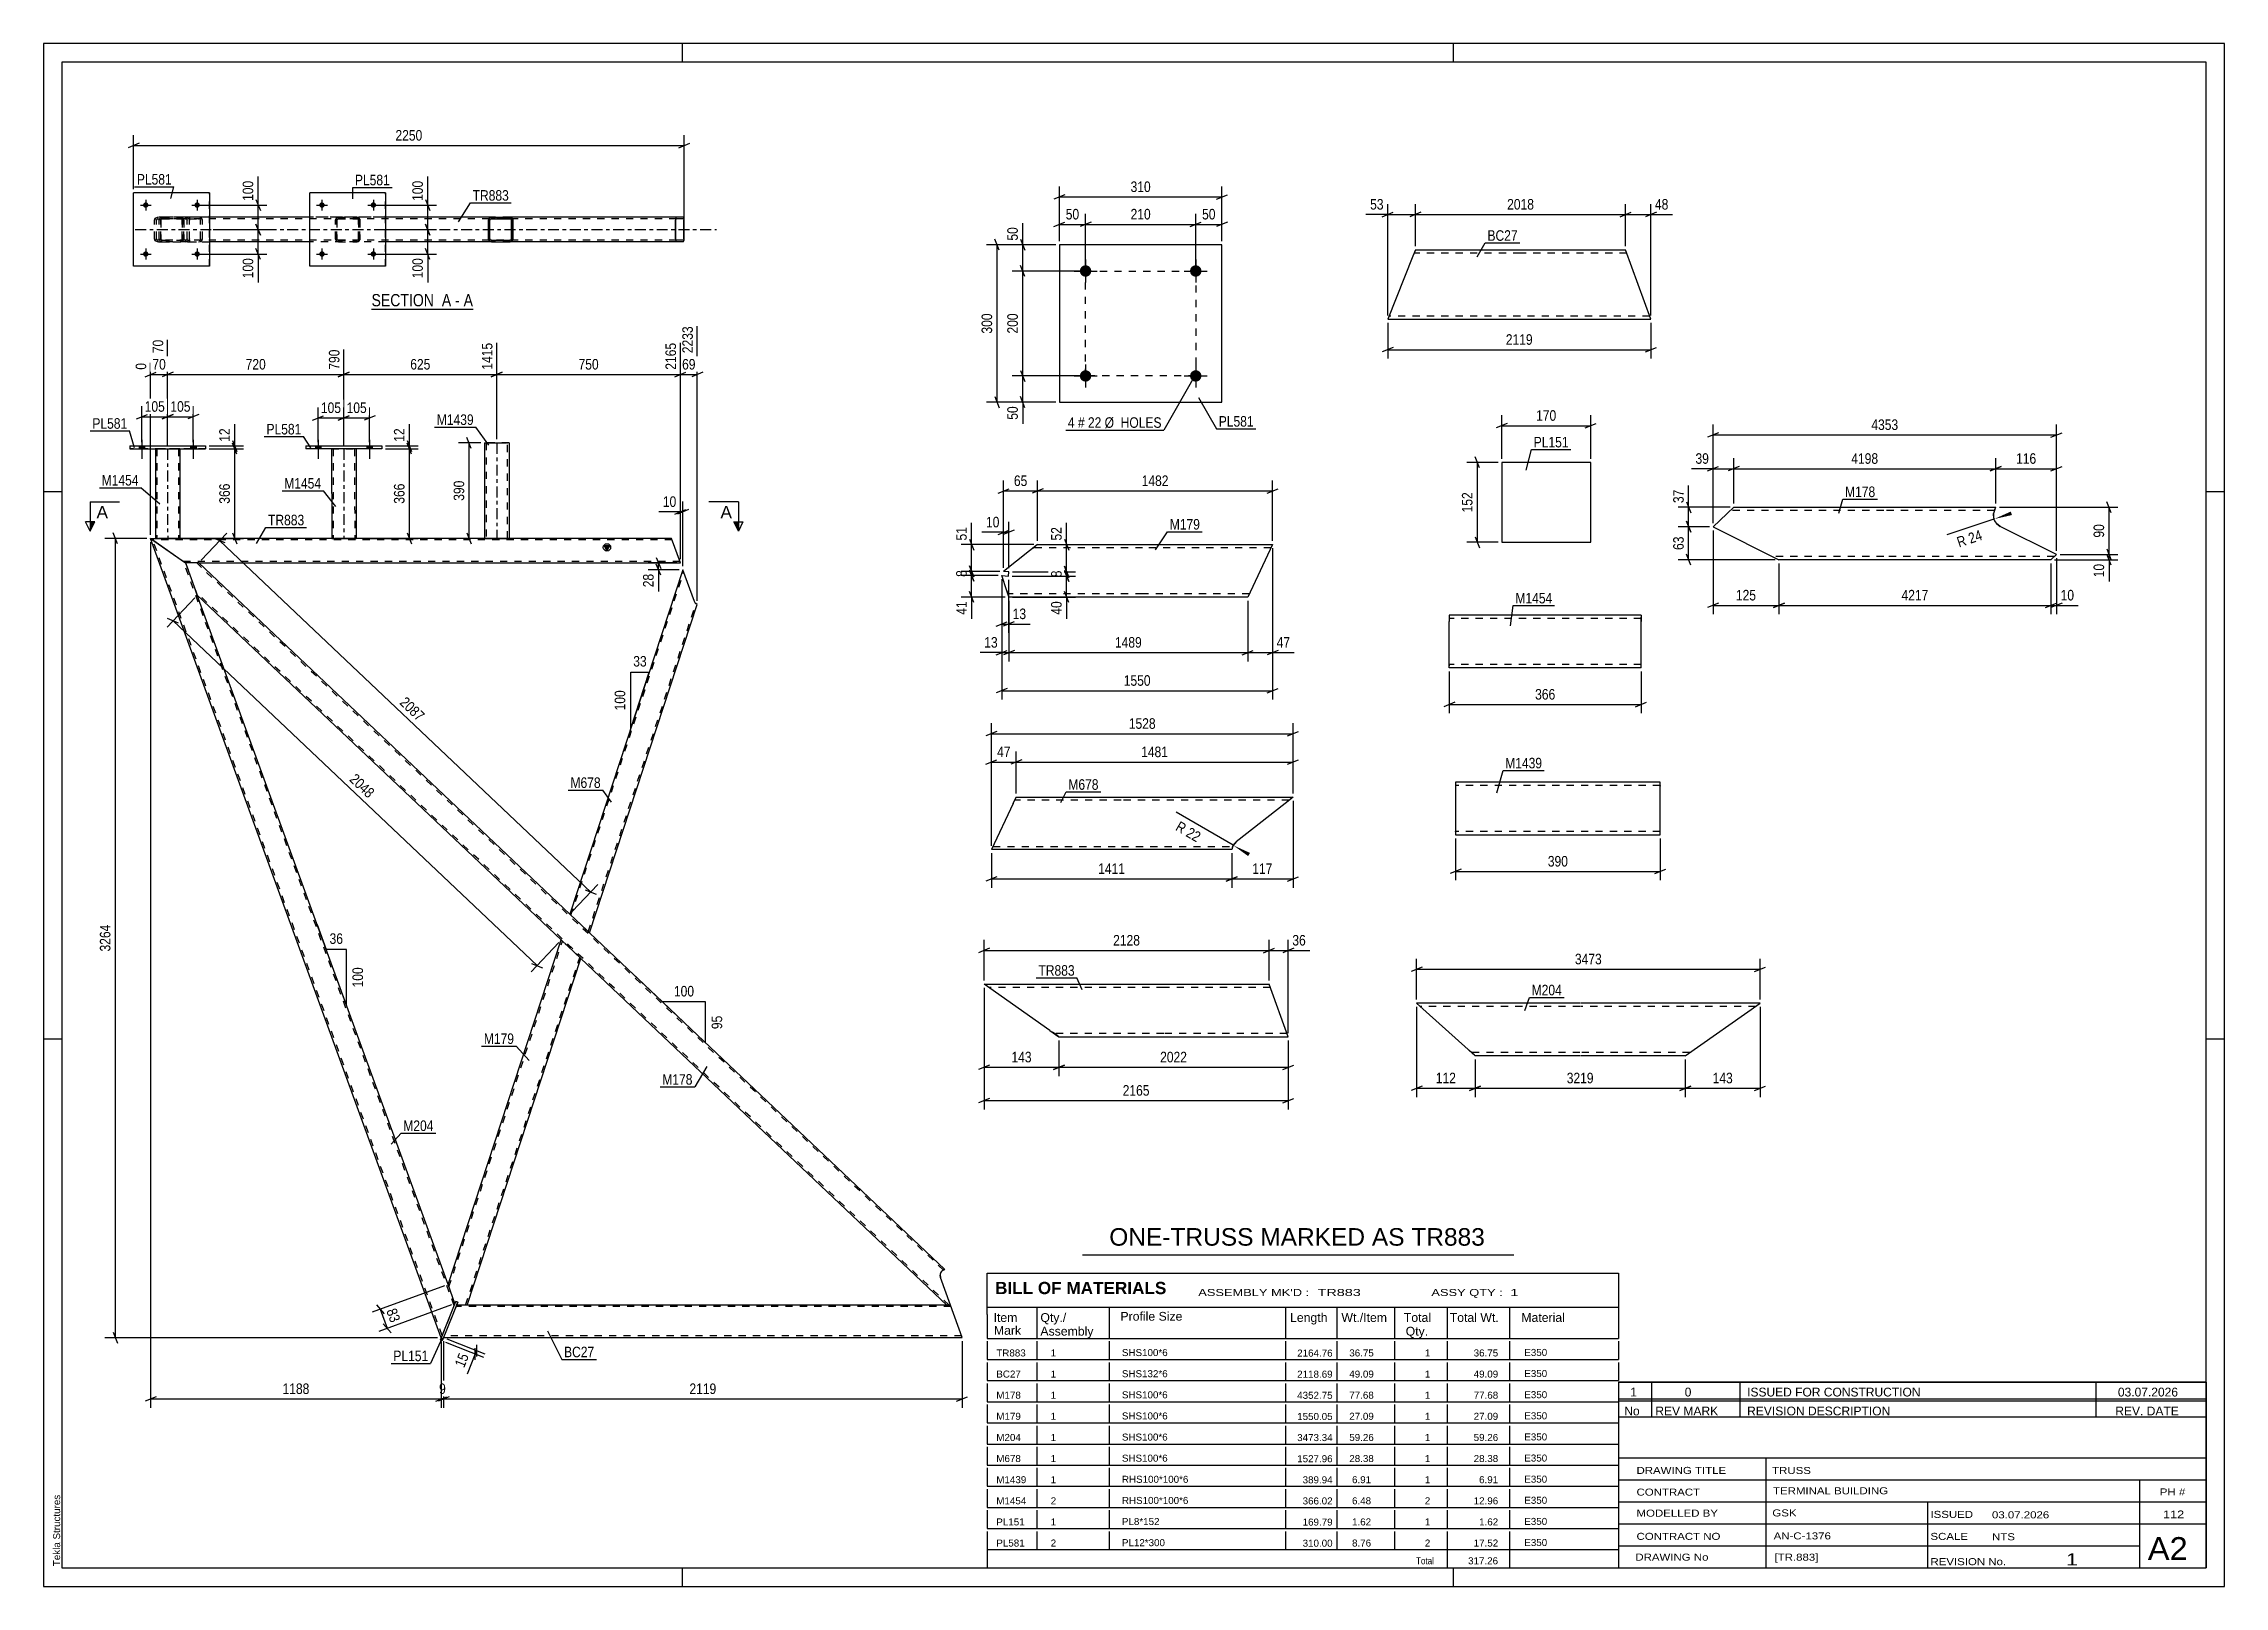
# Model space of a CAD drawing. Header units: millimetres. Extents: x 0 to 594, y 0 to 420.
import ezdxf

# ---------------------------------------------------------------- set-up
doc = ezdxf.new("R2010")
doc.units = ezdxf.units.MM
doc.linetypes.add('DXK_LINE_DOT2', pattern=[3.9198, 1.9599, -1.9599])
doc.linetypes.add('DXK_LINE_DOT3', pattern=[5.9187, 2.979, -0.9799, 0.9799, -0.9799])
doc.styles.add('Arial', font='ARIAL.TTF', dxfattribs={"height": 0.2})
doc.styles.add('Arial Bold', font='ARIALBD.TTF', dxfattribs={"height": 0.2})
doc.styles.add('Arial Narrow', font='ARIALN.TTF', dxfattribs={"height": 0.2})

# ---------------------------------------------------------------- blocks, each defined once
blk = doc.blocks.new('Unknown-761560111-8932')
at = {"color": 7, "linetype": 'Continuous'}
for p, q in [((429, 55.55), (589, 55.55)), ((589, 55.55), (429, 55.55)), ((429, 55.55), (429, 50.55)), ((438, 55.55), (438, 50.55)), ((462, 55.55), (462, 50.55)), ((559, 55.55), (559, 50.55)), ((589, 55.55), (589, 50.55)), ((429, 50.55), (589, 50.55)), ((429, 50.55), (429, 46.05)), ((429, 50.55), (589, 50.55)), ((438, 50.55), (438, 46.05)), ((462, 50.55), (462, 46.05)), ((559, 50.55), (559, 46.05)), ((589, 50.55), (589, 46.05)), ((589, 46.05), (429, 46.05))]:
    blk.add_line(p, q, dxfattribs=at)
at = {"color": 7, "linetype": 'Continuous', "style": 'Arial Narrow'}
for s, height, width, p in [('1', 2.39, 1.196471, (432.16, 51.7)), ('0', 2.39, 1.196471, (447, 51.7)), ('ISSUED FOR CONSTRUCTION', 2.3861, 1.196471, (464, 51.7)), ('03.07.2026', 2.386, 1.196471, (565, 51.7)), ('No', 2.386, 1.2, (430.54, 46.55)), ('REV MARK', 2.386, 1.2, (439, 46.55)), ('REVISION DESCRIPTION', 2.3861, 1.2, (464, 46.55)), ('REV. DATE', 2.386, 1.2, (564.28, 46.55))]:
    blk.add_text(s, height=height, dxfattribs=dict(at, width=width)).set_placement(p)
blk = doc.blocks.new('Unknown-761560111-3298')
at = {"color": 5, "linetype": 'Continuous'}
for p, q in [((594, 420), (0, 420)), ((0, 420), (0, 0)), ((174, 415), (174, 420)), ((384, 415), (384, 420)), ((594, 0), (594, 420)), ((589, 415), (5, 415)), ((5, 415), (5, 5)), ((589, 5), (589, 415)), ((5, 298), (0, 298)), ((594, 298), (589, 298)), ((5, 149), (0, 149)), ((594, 149), (589, 149)), ((0, 0), (594, 0)), ((5, 5), (589, 5)), ((174, 0), (174, 5)), ((384, 0), (384, 5))]:
    blk.add_line(p, q, dxfattribs=at)
at = {"color": 174, "linetype": 'Continuous', "style": 'Arial'}
blk.add_text('Tekla Structures', height=1.9102, rotation=90, dxfattribs=at).set_placement((4.5, 5.5))
blk = doc.blocks.new('Unknown-761560111-8931')
at = {"color": 7, "linetype": 'Continuous'}
for p, q in [((429, 51.05), (429, 5)), ((429, 51.05), (589, 51.05)), ((589, 51), (589, 5)), ((429, 35), (589, 35)), ((469.14, 35), (469.14, 5)), ((429, 29), (589, 29)), ((571, 5.1), (571, 29)), ((429, 23), (589, 23)), ((513.14, 23), (513.14, 5)), ((429, 17), (589, 17)), ((429, 11), (571, 11)), ((429, 5), (589, 5))]:
    blk.add_line(p, q, dxfattribs=at)
at = {"color": 7, "style": 'Arial Narrow'}
for s, height, width, p in [('DRAWING TITLE', 1.9089, 1.425378, (433.88, 30.61)), ('TRUSS', 1.909, 1.425378, (470.81, 30.59)), ('CONTRACT', 1.909, 1.425378, (433.88, 24.71)), ('TERMINAL BUILDING', 1.9089, 1.425378, (471.06, 25.07)), ('MODELLED BY', 1.9089, 1.425378, (433.88, 18.98)), ('GSK', 1.909, 1.425378, (470.88, 19.04)), ('ISSUED', 1.909, 1.425378, (513.94, 18.64)), ('03.07.2026', 1.909, 1.425378, (530.69, 18.52)), ('CONTRACT NO', 1.9089, 1.425378, (433.88, 12.66)), ('AN-C-1376', 1.909, 1.425378, (471.23, 12.78)), ('SCALE', 1.909, 1.425378, (513.94, 12.65)), ('A2', 6.204, 1.25, (573.14, 7.2)), ('DRAWING No', 1.909, 1.425378, (433.56, 7)), ('[TR.883]', 1.909, 1.425378, (471.46, 6.99)), ('REVISION No.', 1.9089, 1.425378, (513.94, 5.77)), ('1', 3.34, 1.5, (550.91, 5.68))]:
    blk.add_text(s, height=height, dxfattribs=dict(at, width=width)).set_placement(p)
at = {"color": 7, "linetype": 'Continuous', "style": 'Arial Narrow', "width": 1.43}
for s, height, p in [('PH #', 1.909, (576.4, 24.75)), ('112', 2.1, (577.3, 18.55)), ('NTS', 1.909, (530.7, 12.55))]:
    blk.add_text(s, height=height, dxfattribs=at).set_placement(p)
blk = doc.blocks.new('Unknown-761560111-8933')
at = {"color": 7, "linetype": 'Continuous'}
for p, q in [((257, 85.25), (429, 85.25)), ((257, 74), (257, 85.25)), ((429, 85.25), (429, 74)), ((257, 76), (429, 76)), ((257, 74), (257, 69)), ((270.5, 76), (270.5, 67.5)), ((290.2, 76), (290.2, 67.5)), ((338.28, 76), (338.28, 67.5)), ((352.28, 76), (352.28, 67.5)), ((368, 76), (368, 67.5)), ((382.28, 76), (382.28, 67.5)), ((399.28, 76), (399.28, 67.5)), ((429, 74), (429, 67.5)), ((257, 69), (257, 67.5)), ((257, 67.5), (429, 67.5)), ((257, 66.73), (257, 61.75)), ((270.5, 66.73), (270.5, 61.75)), ((290.2, 66.73), (290.2, 61.75)), ((338.28, 66.73), (338.28, 61.75)), ((352.28, 66.73), (352.28, 61.75)), ((368, 66.73), (368, 61.75)), ((382.28, 66.73), (382.28, 61.75)), ((399.28, 66.73), (399.28, 61.75)), ((429, 66.73), (429, 61.75)), ((257, 61.75), (429, 61.75)), ((257, 60.98), (257, 56)), ((270.5, 60.98), (270.5, 56)), ((290.2, 60.98), (290.2, 56)), ((338.28, 60.98), (338.28, 56)), ((352.28, 60.98), (352.28, 56)), ((368, 60.98), (368, 56)), ((382.28, 60.98), (382.28, 56)), ((399.28, 60.98), (399.28, 56)), ((429, 60.98), (429, 56)), ((257, 56), (429, 56)), ((257, 55.23), (257, 50.25)), ((270.5, 55.23), (270.5, 50.25)), ((290.2, 55.23), (290.2, 50.25)), ((338.28, 55.23), (338.28, 50.25)), ((352.28, 55.23), (352.28, 50.25)), ((368, 55.23), (368, 50.25)), ((382.28, 55.23), (382.28, 50.25)), ((399.28, 55.23), (399.28, 50.25)), ((429, 55.23), (429, 50.25)), ((257, 50.25), (429, 50.25)), ((257, 49.48), (257, 44.5)), ((270.5, 49.48), (270.5, 44.5)), ((290.2, 49.48), (290.2, 44.5)), ((338.28, 49.48), (338.28, 44.5)), ((352.28, 49.48), (352.28, 44.5)), ((368, 49.48), (368, 44.5)), ((382.28, 49.48), (382.28, 44.5)), ((399.28, 49.48), (399.28, 44.5)), ((429, 49.48), (429, 44.5)), ((257, 44.5), (429, 44.5)), ((257, 43.73), (257, 38.75)), ((270.5, 43.73), (270.5, 38.75)), ((290.2, 43.73), (290.2, 38.75)), ((338.28, 43.73), (338.28, 38.75)), ((352.28, 43.73), (352.28, 38.75)), ((368, 43.73), (368, 38.75)), ((382.28, 43.73), (382.28, 38.75)), ((399.28, 43.73), (399.28, 38.75)), ((429, 43.73), (429, 38.75)), ((257, 38.75), (429, 38.75)), ((257, 37.98), (257, 33)), ((270.5, 37.98), (270.5, 33)), ((290.2, 37.98), (290.2, 33)), ((338.28, 37.98), (338.28, 33)), ((352.28, 37.98), (352.28, 33)), ((368, 37.98), (368, 33)), ((382.28, 37.98), (382.28, 33)), ((399.28, 37.98), (399.28, 33)), ((429, 37.98), (429, 33)), ((257, 33), (429, 33)), ((257, 32.23), (257, 27.25)), ((270.5, 32.23), (270.5, 27.25)), ((290.2, 32.23), (290.2, 27.25)), ((338.28, 32.23), (338.28, 27.25)), ((352.28, 32.23), (352.28, 27.25)), ((368, 32.23), (368, 27.25)), ((382.28, 32.23), (382.28, 27.25)), ((399.28, 32.23), (399.28, 27.25)), ((429, 32.23), (429, 27.25)), ((257, 27.25), (429, 27.25)), ((257, 26.48), (257, 21.5)), ((270.5, 26.48), (270.5, 21.5)), ((290.2, 26.48), (290.2, 21.5)), ((338.28, 26.48), (338.28, 21.5)), ((352.28, 26.48), (352.28, 21.5)), ((368, 26.48), (368, 21.5)), ((382.28, 26.48), (382.28, 21.5)), ((399.28, 26.48), (399.28, 21.5)), ((429, 26.48), (429, 21.5)), ((257, 21.5), (429, 21.5)), ((257, 20.73), (257, 15.75)), ((270.5, 20.73), (270.5, 15.75)), ((290.2, 20.73), (290.2, 15.75)), ((338.28, 20.73), (338.28, 15.75)), ((352.28, 20.73), (352.28, 15.75)), ((368, 20.73), (368, 15.75)), ((382.28, 20.73), (382.28, 15.75)), ((399.28, 20.73), (399.28, 15.75)), ((429, 20.73), (429, 15.75)), ((257, 15.75), (429, 15.75)), ((257, 14.98), (257, 10)), ((270.5, 14.98), (270.5, 10)), ((290.2, 14.98), (290.2, 10)), ((338.28, 14.98), (338.28, 10)), ((352.28, 14.98), (352.28, 10)), ((368, 14.98), (368, 10)), ((382.28, 14.98), (382.28, 10)), ((399.28, 14.98), (399.28, 10)), ((429, 14.98), (429, 10)), ((257, 10), (429, 10)), ((257, 10), (429, 10)), ((257, 10), (257, 5)), ((382.28, 10), (382.28, 5)), ((399.28, 10), (399.28, 5)), ((429, 10), (429, 5)), ((257, 5), (429, 5))]:
    blk.add_line(p, q, dxfattribs=at)
at = {"color": 7}
for s, height, style, p in [('BILL OF MATERIALS', 3.3405, 'Arial Bold', (259.15, 79.56)), ('Profile Size', 2.3877, 'Arial', (293.31, 72.33)), ('Mark', 2.388, 'Arial', (258.84, 68.5))]:
    blk.add_text(s, height=height, dxfattribs=dict(at, style=style)).set_placement(p)
at = {"color": 7, "linetype": 'Continuous', "style": 'Arial Narrow'}
for s, height, width, p in [("ASSEMBLY MK'D :", 1.9089, 1.6, (314.5, 79.05)), ('TR883', 1.909, 1.794707, (347, 79.05)), ('ASSY QTY :', 1.909, 1.6, (378, 79.05)), ('1', 1.91, 1.794707, (399.5, 79.05))]:
    blk.add_text(s, height=height, dxfattribs=dict(at, width=width)).set_placement(p)
at = {"color": 7, "linetype": 'Continuous'}
for s, height, style, p in [('Item', 2.388, 'Arial', (258.75, 72)), ('Qty./', 2.388, 'Arial', (271.5, 72)), ('Length', 2.388, 'Arial', (339.5, 72)), ('Wt./Item', 2.388, 'Arial', (353.5, 72)), ('Total', 2.388, 'Arial', (370.5, 72)), ('Total Wt.', 2.388, 'Arial', (383, 72)), ('Material', 2.388, 'Arial', (402.5, 72)), ('Assembly', 2.388, 'Arial', (271.5, 68.27)), ('Qty.', 2.388, 'Arial', (371, 68.27)), ('TR883', 1.91, 'Arial', (259.5, 62.59)), ('1', 1.91, 'Arial', (274.31, 62.59)), ('SHS100*6', 1.91, 'Arial', (293.71, 62.69)), ('2164.76', 1.91, 'Arial', (341.45, 62.56)), ('36.75', 1.91, 'Arial', (355.64, 62.59)), ('1', 1.91, 'Arial', (376.22, 62.59)), ('36.75', 1.91, 'Arial', (389.52, 62.59)), ('E350', 1.91, 'Arial', (403.31, 62.73)), ('BC27', 1.91, 'Arial', (259.5, 56.84)), ('1', 1.91, 'Arial', (274.31, 56.84)), ('SHS132*6', 1.91, 'Arial', (293.71, 56.94)), ('2118.69', 1.91, 'Arial', (341.45, 56.81)), ('49.09', 1.91, 'Arial', (355.64, 56.84)), ('1', 1.91, 'Arial', (376.22, 56.84)), ('49.09', 1.91, 'Arial', (389.52, 56.84)), ('E350', 1.91, 'Arial', (403.31, 56.98)), ('M178', 1.91, 'Arial', (259.5, 51.09)), ('1', 1.91, 'Arial', (274.31, 51.09)), ('SHS100*6', 1.91, 'Arial', (293.71, 51.19)), ('4352.75', 1.91, 'Arial', (341.45, 51.06)), ('77.68', 1.91, 'Arial', (355.64, 51.09)), ('1', 1.91, 'Arial', (376.22, 51.09)), ('77.68', 1.91, 'Arial', (389.52, 51.09)), ('E350', 1.91, 'Arial', (403.31, 51.23)), ('M179', 1.91, 'Arial', (259.5, 45.34)), ('1', 1.91, 'Arial', (274.31, 45.34)), ('SHS100*6', 1.91, 'Arial', (293.71, 45.44)), ('SHS100*6', 1.91, 'Arial', (293.71, 39.69)), ('1550.05', 1.91, 'Arial', (341.45, 45.3)), ('27.09', 1.91, 'Arial', (355.64, 45.34)), ('1', 1.91, 'Arial', (376.22, 45.34)), ('27.09', 1.91, 'Arial', (389.52, 45.34)), ('E350', 1.91, 'Arial', (403.31, 45.48)), ('E350', 1.91, 'Arial', (403.31, 39.73)), ('M204', 1.91, 'Arial', (259.5, 39.59)), ('M678', 1.91, 'Arial', (259.5, 33.84)), ('1', 1.91, 'Arial', (274.31, 39.59)), ('1', 1.91, 'Arial', (274.31, 33.84)), ('SHS100*6', 1.91, 'Arial', (293.71, 33.94)), ('3473.34', 1.91, 'Arial', (341.45, 39.55)), ('1527.96', 1.91, 'Arial', (341.45, 33.8)), ('59.26', 1.91, 'Arial', (355.64, 39.59)), ('28.38', 1.91, 'Arial', (355.64, 33.84)), ('1', 1.91, 'Arial', (376.22, 39.59)), ('1', 1.91, 'Arial', (376.22, 33.84)), ('59.26', 1.91, 'Arial', (389.52, 39.59)), ('28.38', 1.91, 'Arial', (389.52, 33.84)), ('E350', 1.91, 'Arial', (403.31, 33.98)), ('M1439', 1.91, 'Arial', (259.5, 28.09)), ('1', 1.91, 'Arial', (274.31, 28.09)), ('RHS100*100*6', 1.9102, 'Arial', (293.71, 28.19)), ('389.94', 1.91, 'Arial', (342.93, 28.05)), ('6.91', 1.91, 'Arial', (356.39, 28.09)), ('1', 1.91, 'Arial', (376.22, 28.09)), ('6.91', 1.91, 'Arial', (391, 28.09)), ('E350', 1.91, 'Arial', (403.31, 28.23)), ('M1454', 1.91, 'Arial', (259.5, 22.34)), ('2', 1.91, 'Arial', (274.31, 22.34)), ('RHS100*100*6', 1.9102, 'Arial', (293.71, 22.44)), ('366.02', 1.91, 'Arial', (342.93, 22.3)), ('6.48', 1.91, 'Arial', (356.39, 22.34)), ('2', 1.91, 'Arial', (376.22, 22.34)), ('12.96', 1.91, 'Arial', (389.52, 22.34)), ('E350', 1.91, 'Arial', (403.31, 22.48)), ('PL151', 1.91, 'Arial', (259.5, 16.59)), ('1', 1.91, 'Arial', (274.31, 16.59)), ('PL8*152', 1.91, 'Arial', (293.71, 16.69)), ('169.79', 1.91, 'Arial', (342.93, 16.55)), ('1.62', 1.91, 'Arial', (356.39, 16.59)), ('1', 1.91, 'Arial', (376.22, 16.59)), ('1.62', 1.91, 'Arial', (391, 16.59)), ('E350', 1.91, 'Arial', (403.31, 16.73)), ('PL581', 1.91, 'Arial', (259.5, 10.84)), ('2', 1.91, 'Arial', (274.31, 10.84)), ('PL12*300', 1.91, 'Arial', (293.71, 10.94)), ('310.00', 1.91, 'Arial', (342.93, 10.8)), ('8.76', 1.91, 'Arial', (356.39, 10.84)), ('2', 1.91, 'Arial', (376.22, 10.84)), ('17.52', 1.91, 'Arial', (389.52, 10.84)), ('E350', 1.91, 'Arial', (403.31, 10.98)), ('Total', 1.909, 'Arial Narrow', (373.83, 6)), ('317.26', 1.91, 'Arial', (388, 6))]:
    blk.add_text(s, height=height, dxfattribs=dict(at, style=style)).set_placement(p)
blk = doc.blocks.new('Unknown-761560111-8934')
at = {"color": 2, "linetype": 'Continuous'}
blk.add_line((283, 90.25), (400.5, 90.25), dxfattribs=at)
at = {"color": 7, "style": 'Arial'}
blk.add_text('ONE-TRUSS MARKED AS TR883', height=4.7754, dxfattribs=at).set_placement((290.26, 92.75))
blk = doc.blocks.new('Unknown-761560111-11 - 5580')
at = {"color": 6, "linetype": 'Continuous'}
blk.add_line((89.31, 347.74), (116.96, 347.74), dxfattribs=at)
at = {"color": 0, "linetype": 'Continuous'}
blk.add_wipeout([(107.42, 348.49), (107.42, 351.99), (89.31, 351.99), (89.31, 348.49)], dxfattribs=at)
blk.add_wipeout([(111.03, 348.49), (111.03, 351.99), (108.47, 351.99), (108.47, 348.49)], dxfattribs=at)
at = {"color": 7, "linetype": 'Continuous', "style": 'Arial Narrow'}
blk.add_text('SECTION ', height=3.34, dxfattribs=at).set_placement((89.31, 348.49))
at = {"color": 0, "linetype": 'Continuous'}
blk.add_wipeout([(113.35, 348.49), (113.35, 351.99), (112.08, 351.99), (112.08, 348.49)], dxfattribs=at)
at = {"color": 7, "linetype": 'Continuous', "style": 'Arial Narrow'}
blk.add_text('A', height=3.34, dxfattribs=at).set_placement((108.47, 348.49))
at = {"color": 0, "linetype": 'Continuous'}
blk.add_wipeout([(116.96, 348.49), (116.96, 351.99), (114.4, 351.99), (114.4, 348.49)], dxfattribs=at)
at = {"color": 7, "linetype": 'Continuous', "style": 'Arial Narrow'}
for s, p in [('A', (114.4, 348.49)), ('-', (112.08, 348.49))]:
    blk.add_text(s, height=3.34, dxfattribs=at).set_placement(p)
blk = doc.blocks.new('Part-761560111-7266 - 7265')
at = {"color": 2, "linetype": 'Continuous'}
for p, q in [((264.1, 213.14), (264.91, 214.86)), ((264.91, 214.86), (293.48, 214.86)), ((293.58, 214.86), (340.31, 214.86)), ((340.31, 214.86), (338.13, 213.14)), ((264.1, 213.14), (258.18, 200.57)), ((338.13, 213.14), (324.85, 202.69)), ((324.85, 202.69), (323.98, 201.68)), ((293.48, 200.57), (258.18, 200.57)), ((323.62, 200.57), (293.58, 200.57)), ((323.96, 201.63), (323.62, 200.57)), ((323.98, 201.68), (323.96, 201.63))]:
    blk.add_line(p, q, dxfattribs=at)
at = {"color": 7, "linetype": 'DXK_LINE_DOT2'}
for p, q in [((293.48, 214), (264.51, 214)), ((264.91, 214.86), (264.67, 214.35)), ((339.22, 214), (293.58, 214)), ((340.14, 214.73), (338.13, 213.14)), ((258.58, 201.43), (293.48, 201.43)), ((293.58, 201.43), (323.9, 201.43)), ((323.9, 201.43), (323.92, 201.49)), ((323.92, 201.49), (323.9, 201.43)), ((323.98, 201.68), (323.92, 201.49)), ((323.98, 201.68), (323.96, 201.63)), ((324.22, 201.96), (323.98, 201.68)), ((323.98, 201.68), (323.98, 201.68))]:
    blk.add_line(p, q, dxfattribs=at)
blk = doc.blocks.new('Part-761560111-5592 - 5580')
at = {"color": 7, "linetype": 'DXK_LINE_DOT3'}
blk.add_line((24.94, 369.39), (183.28, 369.39), dxfattribs=at)
at = {"color": 7, "linetype": 'DXK_LINE_DOT2'}
for p, q in [((30.18, 371.92), (30.27, 372.23)), ((30.18, 366.86), (30.18, 371.92)), ((30.27, 372.23), (30.51, 372.49)), ((30.51, 372.49), (30.89, 372.66)), ((30.79, 372.07), (30.75, 371.92)), ((30.75, 366.86), (30.75, 371.92)), ((30.92, 372.2), (30.79, 372.07)), ((30.89, 372.66), (31.32, 372.72)), ((31.1, 372.29), (30.92, 372.2)), ((31.32, 372.32), (31.1, 372.29)), ((45.15, 372.72), (31.32, 372.72)), ((172.36, 372.32), (31.32, 372.32)), ((38.56, 372.72), (39, 372.66)), ((38.78, 372.29), (38.56, 372.32)), ((38.96, 372.2), (38.78, 372.29)), ((39.09, 372.07), (38.96, 372.2)), ((39, 372.66), (39.37, 372.49)), ((39.13, 371.92), (39.09, 372.07)), ((39.13, 366.86), (39.13, 371.92)), ((39.37, 372.49), (39.61, 372.23)), ((39.61, 372.23), (39.7, 371.92)), ((39.7, 366.86), (39.7, 371.92)), ((127.02, 372.72), (72.49, 372.72)), ((93.15, 372.72), (72.49, 372.72)), ((30.27, 366.55), (30.18, 366.86)), ((30.51, 366.29), (30.27, 366.55)), ((30.89, 366.12), (30.51, 366.29)), ((30.75, 366.86), (30.79, 366.7)), ((30.79, 366.7), (30.92, 366.57)), ((31.32, 366.06), (30.89, 366.12)), ((30.92, 366.57), (31.1, 366.49)), ((31.1, 366.49), (31.32, 366.46)), ((172.36, 366.46), (31.32, 366.46)), ((31.32, 366.06), (45.15, 366.06)), ((38.56, 366.46), (38.78, 366.49)), ((39, 366.12), (38.56, 366.06)), ((38.78, 366.49), (38.96, 366.57)), ((38.96, 366.57), (39.09, 366.7)), ((39.37, 366.29), (39, 366.12)), ((39.09, 366.7), (39.13, 366.86)), ((39.61, 366.55), (39.37, 366.29)), ((39.7, 366.86), (39.61, 366.55)), ((93.15, 366.06), (72.49, 366.06)), ((127.02, 366.06), (121.95, 366.06))]:
    blk.add_line(p, q, dxfattribs=at)
at = {"color": 2, "linetype": 'Continuous'}
for p, q in [((72.49, 372.72), (45.15, 372.72)), ((121.95, 372.72), (93.15, 372.72)), ((174.21, 372.72), (127.02, 372.72)), ((172.09, 372.23), (172.07, 371.92)), ((172.07, 366.86), (172.07, 371.92)), ((172.16, 372.49), (172.09, 372.23)), ((172.25, 372.66), (172.16, 372.49)), ((172.22, 371.92), (172.23, 372.07)), ((172.22, 366.86), (172.22, 371.92)), ((172.23, 372.07), (172.26, 372.2)), ((172.36, 372.72), (172.25, 372.66)), ((172.26, 372.2), (172.31, 372.29)), ((172.31, 372.29), (172.36, 372.32)), ((174.21, 372.32), (172.36, 372.32)), ((174.32, 372.66), (174.21, 372.72)), ((174.21, 372.32), (174.26, 372.29)), ((174.26, 372.29), (174.31, 372.2)), ((174.31, 372.2), (174.34, 372.07)), ((174.41, 372.49), (174.32, 372.66)), ((174.34, 372.07), (174.35, 371.92)), ((174.35, 366.86), (174.35, 371.92)), ((174.47, 372.23), (174.41, 372.49)), ((174.5, 371.92), (174.47, 372.23)), ((174.5, 366.86), (174.5, 371.92)), ((72.49, 366.06), (45.15, 366.06)), ((121.95, 366.06), (93.15, 366.06)), ((174.21, 366.06), (127.02, 366.06)), ((172.07, 366.86), (172.09, 366.55)), ((172.09, 366.55), (172.16, 366.29)), ((172.16, 366.29), (172.25, 366.12)), ((172.23, 366.7), (172.22, 366.86)), ((172.26, 366.57), (172.23, 366.7)), ((172.25, 366.12), (172.36, 366.06)), ((172.31, 366.49), (172.26, 366.57)), ((172.36, 366.46), (172.31, 366.49)), ((174.21, 366.46), (172.36, 366.46)), ((174.26, 366.49), (174.21, 366.46)), ((174.21, 366.06), (174.32, 366.12)), ((174.31, 366.57), (174.26, 366.49)), ((174.34, 366.7), (174.31, 366.57)), ((174.32, 366.12), (174.41, 366.29)), ((174.35, 366.86), (174.34, 366.7)), ((174.41, 366.29), (174.47, 366.55)), ((174.47, 366.55), (174.5, 366.86))]:
    blk.add_line(p, q, dxfattribs=at)
blk = doc.blocks.new('Part-761560111-5590 - 5580')
at = {"color": 2, "linetype": 'Continuous'}
for p, q in [((45.15, 379.39), (24.49, 379.39)), ((24.49, 359.39), (24.49, 379.39)), ((45.15, 379.39), (45.15, 379.39)), ((45.15, 379.39), (45.15, 359.39)), ((45.15, 359.39), (24.49, 359.39)), ((45.15, 359.39), (45.15, 359.39))]:
    blk.add_line(p, q, dxfattribs=at)
at = {"color": 7, "linetype": 'DXK_LINE_DOT2'}
for p, q in [((24.49, 359.39), (24.49, 379.39)), ((45.15, 359.39), (45.15, 379.39))]:
    blk.add_line(p, q, dxfattribs=at)
blk = doc.blocks.new('Part-761560111-5582 - 5580')
at = {"color": 7, "linetype": 'DXK_LINE_DOT2'}
for p, q in [((30.27, 372.23), (30.18, 371.92)), ((30.18, 366.86), (30.18, 371.92)), ((30.51, 372.49), (30.27, 372.23)), ((30.89, 372.66), (30.51, 372.49)), ((30.75, 371.92), (30.79, 372.07)), ((30.75, 366.86), (30.75, 371.92)), ((30.79, 372.07), (30.92, 372.2)), ((31.32, 372.72), (30.89, 372.66)), ((30.92, 372.2), (31.1, 372.29)), ((31.1, 372.29), (31.32, 372.32)), ((39.16, 372.72), (31.32, 372.72)), ((39.16, 372.32), (31.32, 372.32)), ((39, 372.66), (38.56, 372.72)), ((38.56, 372.32), (38.78, 372.29)), ((38.78, 372.29), (38.96, 372.2)), ((38.96, 372.2), (39.09, 372.07)), ((39.37, 372.49), (39, 372.66)), ((39.09, 372.07), (39.13, 371.92)), ((39.13, 366.86), (39.13, 371.92)), ((39.61, 372.23), (39.37, 372.49)), ((39.7, 371.92), (39.61, 372.23)), ((39.7, 366.86), (39.7, 371.92)), ((30.18, 366.86), (30.27, 366.55)), ((30.27, 366.55), (30.51, 366.29)), ((30.51, 366.29), (30.89, 366.12)), ((30.79, 366.7), (30.75, 366.86)), ((30.92, 366.57), (30.79, 366.7)), ((30.89, 366.12), (31.32, 366.06)), ((31.1, 366.49), (30.92, 366.57)), ((31.32, 366.46), (31.1, 366.49)), ((39.16, 366.46), (31.32, 366.46)), ((39.16, 366.06), (31.32, 366.06)), ((38.78, 366.49), (38.56, 366.46)), ((38.56, 366.06), (39, 366.12)), ((38.96, 366.57), (38.78, 366.49)), ((39.09, 366.7), (38.96, 366.57)), ((39, 366.12), (39.37, 366.29)), ((39.13, 366.86), (39.09, 366.7)), ((39.37, 366.29), (39.61, 366.55)), ((39.61, 366.55), (39.7, 366.86))]:
    blk.add_line(p, q, dxfattribs=at)
blk = doc.blocks.new('Part-761560111-5591 - 5580')
at = {"color": 2, "linetype": 'Continuous'}
for p, q in [((121.21, 372.23), (121.15, 371.92)), ((121.15, 366.86), (121.15, 371.92)), ((121.55, 371.92), (121.58, 372.07)), ((121.55, 366.86), (121.55, 371.92)), ((121.55, 371.92), (121.57, 371.92)), ((121.6, 372.07), (121.57, 371.92)), ((121.57, 366.86), (121.57, 371.92)), ((121.58, 372.07), (121.67, 372.2)), ((121.69, 372.2), (121.6, 372.07)), ((121.95, 372.72), (121.65, 372.66)), ((121.67, 372.2), (121.8, 372.29)), ((121.82, 372.29), (121.69, 372.2)), ((121.8, 372.29), (121.95, 372.32)), ((121.97, 372.32), (121.82, 372.29)), ((121.95, 372.72), (127.02, 372.72)), ((121.95, 372.32), (127.02, 372.32)), ((127.02, 372.72), (127.04, 372.72)), ((127.04, 372.72), (127.02, 372.72)), ((127.33, 372.66), (127.02, 372.72)), ((127.02, 372.32), (127.17, 372.29)), ((127.04, 372.72), (127.34, 372.66)), ((127.17, 372.29), (127.3, 372.2)), ((127.3, 372.2), (127.39, 372.07)), ((127.39, 372.07), (127.42, 371.92)), ((127.42, 366.86), (127.42, 371.92)), ((127.82, 371.92), (127.76, 372.23)), ((127.78, 372.23), (127.84, 371.92)), ((127.82, 366.86), (127.82, 371.92)), ((127.82, 371.92), (127.84, 371.92)), ((127.84, 371.92), (127.84, 366.86)), ((121.15, 366.86), (121.21, 366.55)), ((121.55, 366.86), (121.57, 366.86)), ((121.58, 366.7), (121.55, 366.86)), ((121.57, 366.86), (121.6, 366.7)), ((121.67, 366.57), (121.58, 366.7)), ((121.6, 366.7), (121.69, 366.57)), ((121.65, 366.12), (121.95, 366.06)), ((121.8, 366.49), (121.67, 366.57)), ((121.69, 366.57), (121.82, 366.49)), ((121.95, 366.46), (121.8, 366.49)), ((121.82, 366.49), (121.97, 366.46)), ((121.95, 366.46), (127.02, 366.46)), ((121.95, 366.06), (127.02, 366.06)), ((127.17, 366.49), (127.02, 366.46)), ((127.02, 366.06), (127.33, 366.12)), ((127.02, 366.06), (127.04, 366.06)), ((127.04, 366.06), (127.02, 366.06)), ((127.34, 366.12), (127.04, 366.06)), ((127.3, 366.57), (127.17, 366.49)), ((127.39, 366.7), (127.3, 366.57)), ((127.42, 366.86), (127.39, 366.7)), ((127.76, 366.55), (127.82, 366.86)), ((127.84, 366.86), (127.78, 366.55)), ((127.82, 366.86), (127.84, 366.86))]:
    blk.add_line(p, q, dxfattribs=at)
at = {"color": 7, "linetype": 'DXK_LINE_DOT2'}
for p, q in [((121.15, 371.92), (121.17, 371.92)), ((121.17, 371.92), (121.23, 372.23)), ((121.17, 366.86), (121.17, 371.92)), ((121.57, 371.92), (121.57, 371.92)), ((121.66, 372.66), (121.97, 372.72)), ((121.95, 372.72), (121.97, 372.72)), ((121.95, 372.32), (121.97, 372.32)), ((127.02, 372.72), (121.97, 372.72)), ((127.04, 372.32), (121.97, 372.32)), ((127.02, 372.32), (127.04, 372.32)), ((127.19, 372.29), (127.04, 372.32)), ((127.32, 372.2), (127.19, 372.29)), ((127.41, 372.07), (127.32, 372.2)), ((127.44, 371.92), (127.41, 372.07)), ((127.42, 371.92), (127.44, 371.92)), ((127.44, 371.92), (127.44, 366.86)), ((121.15, 366.86), (121.17, 366.86)), ((121.23, 366.55), (121.17, 366.86)), ((121.57, 366.86), (121.57, 366.86)), ((121.97, 366.06), (121.66, 366.12)), ((121.95, 366.46), (121.97, 366.46)), ((121.95, 366.06), (121.97, 366.06)), ((121.97, 366.46), (127.04, 366.46)), ((127.02, 366.06), (121.97, 366.06)), ((127.02, 366.46), (127.04, 366.46)), ((127.04, 366.46), (127.19, 366.49)), ((127.19, 366.49), (127.32, 366.57)), ((127.32, 366.57), (127.41, 366.7)), ((127.41, 366.7), (127.44, 366.86)), ((127.42, 366.86), (127.44, 366.86))]:
    blk.add_line(p, q, dxfattribs=at)
at = {"color": 2, "linetype": 'Continuous'}
for centre, start, end in [((121.95, 371.92), 112.50003, 157.50003), ((127.02, 371.92), 22.50001, 67.50001), ((127.04, 371.92), 22.50001, 67.50001), ((121.95, 366.86), 202.50001, 247.50001), ((127.02, 366.86), 292.50003, 337.50003), ((127.04, 366.86), 292.50003, 337.50003)]:
    blk.add_arc(centre, 0.8, start, end, dxfattribs=at)
at = {"color": 7, "linetype": 'DXK_LINE_DOT2'}
for centre, start, end in [((121.97, 371.92), 112.50003, 157.50003), ((121.97, 366.86), 202.50001, 247.50001)]:
    blk.add_arc(centre, 0.8, start, end, dxfattribs=at)
blk = doc.blocks.new('Part-761560111-5583 - 5580')
at = {"color": 7, "linetype": 'DXK_LINE_DOT2'}
for p, q in [((43.06, 372.72), (39.7, 372.72)), ((39.7, 372.72), (39.7, 372.32)), ((39.7, 372.32), (43.06, 372.32)), ((42.59, 372.66), (42.15, 372.72)), ((42.15, 372.32), (42.37, 372.29)), ((42.69, 372.07), (42.73, 371.92)), ((42.73, 366.86), (42.73, 371.92)), ((43.31, 371.92), (43.22, 372.23)), ((43.31, 366.86), (43.31, 371.92)), ((43.06, 366.46), (39.7, 366.46)), ((39.7, 366.46), (39.7, 366.06)), ((39.7, 366.06), (43.06, 366.06)), ((42.37, 366.49), (42.15, 366.46)), ((42.15, 366.06), (42.59, 366.12)), ((42.73, 366.86), (42.69, 366.7)), ((43.22, 366.55), (43.31, 366.86))]:
    blk.add_line(p, q, dxfattribs=at)
for centre, radius, start, end in [((42.25, 371.78), 0.53, 34.35211, 76.63785), ((42.35, 371.63), 1.06, 34.35211, 76.63785), ((42.25, 367), 0.53, 283.36215, 325.64789), ((42.35, 367.15), 1.06, 283.36215, 325.64789)]:
    blk.add_arc(centre, radius, start, end, dxfattribs=at)
blk = doc.blocks.new('Part-761560111-5587 - 5580')
at = {"color": 7, "linetype": 'DXK_LINE_DOT2'}
for p, q in [((79.55, 372.23), (79.49, 371.92)), ((79.49, 366.86), (79.49, 371.92)), ((79.49, 371.92), (79.5, 371.92)), ((79.5, 371.92), (79.56, 372.23)), ((79.5, 366.86), (79.5, 371.92)), ((79.89, 371.92), (79.92, 372.07)), ((79.89, 366.86), (79.89, 371.92)), ((79.89, 371.92), (79.9, 371.92)), ((79.93, 372.07), (79.9, 371.92)), ((79.9, 371.92), (79.9, 366.86)), ((79.92, 372.07), (80, 372.2)), ((80.02, 372.2), (79.93, 372.07)), ((80.29, 372.72), (79.98, 372.66)), ((80, 372.66), (80.3, 372.72)), ((80, 372.2), (80.13, 372.29)), ((80.15, 372.29), (80.02, 372.2)), ((80.13, 372.29), (80.29, 372.32)), ((80.3, 372.32), (80.15, 372.29)), ((80.29, 372.72), (85.35, 372.72)), ((80.29, 372.72), (80.3, 372.72)), ((80.29, 372.32), (85.35, 372.32)), ((80.29, 372.32), (80.3, 372.32)), ((80.3, 372.72), (85.37, 372.72)), ((85.37, 372.32), (80.3, 372.32)), ((85.35, 372.72), (85.37, 372.72)), ((85.66, 372.66), (85.35, 372.72)), ((85.35, 372.32), (85.37, 372.32)), ((85.35, 372.32), (85.5, 372.29)), ((85.37, 372.72), (85.68, 372.66)), ((85.52, 372.29), (85.37, 372.32)), ((85.5, 372.29), (85.63, 372.2)), ((85.65, 372.2), (85.52, 372.29)), ((85.63, 372.2), (85.72, 372.07)), ((85.74, 372.07), (85.65, 372.2)), ((85.72, 372.07), (85.75, 371.92)), ((85.77, 371.92), (85.74, 372.07)), ((85.75, 366.86), (85.75, 371.92)), ((85.75, 371.92), (85.77, 371.92)), ((85.77, 371.92), (85.77, 366.86)), ((86.15, 371.92), (86.09, 372.23)), ((86.11, 372.23), (86.17, 371.92)), ((86.15, 366.86), (86.15, 371.92)), ((86.15, 371.92), (86.17, 371.92)), ((86.17, 371.92), (86.17, 366.86)), ((79.49, 366.86), (79.5, 366.86)), ((79.49, 366.86), (79.55, 366.55)), ((79.56, 366.55), (79.5, 366.86)), ((79.89, 366.86), (79.9, 366.86)), ((79.92, 366.7), (79.89, 366.86)), ((79.9, 366.86), (79.93, 366.7)), ((80, 366.57), (79.92, 366.7)), ((79.93, 366.7), (80.02, 366.57)), ((79.98, 366.12), (80.29, 366.06)), ((80.13, 366.49), (80, 366.57)), ((80.3, 366.06), (80, 366.12)), ((80.02, 366.57), (80.15, 366.49)), ((80.29, 366.46), (80.13, 366.49)), ((80.15, 366.49), (80.3, 366.46)), ((80.29, 366.46), (85.35, 366.46)), ((80.29, 366.46), (80.3, 366.46)), ((80.29, 366.06), (85.35, 366.06)), ((80.29, 366.06), (80.3, 366.06)), ((80.3, 366.46), (85.37, 366.46)), ((80.3, 366.06), (85.37, 366.06)), ((85.5, 366.49), (85.35, 366.46)), ((85.35, 366.46), (85.37, 366.46)), ((85.35, 366.06), (85.66, 366.12)), ((85.35, 366.06), (85.37, 366.06)), ((85.37, 366.46), (85.52, 366.49)), ((85.68, 366.12), (85.37, 366.06)), ((85.63, 366.57), (85.5, 366.49)), ((85.52, 366.49), (85.65, 366.57)), ((85.72, 366.7), (85.63, 366.57)), ((85.65, 366.57), (85.74, 366.7)), ((85.75, 366.86), (85.72, 366.7)), ((85.74, 366.7), (85.77, 366.86)), ((85.75, 366.86), (85.77, 366.86)), ((86.09, 366.55), (86.15, 366.86)), ((86.17, 366.86), (86.11, 366.55)), ((86.15, 366.86), (86.17, 366.86))]:
    blk.add_line(p, q, dxfattribs=at)
at = {"color": 7, "linetype": 'DXK_LINE_DOT3'}
blk.add_line((82.81, 369.39), (82.84, 369.39), dxfattribs=at)
at = {"color": 7, "linetype": 'DXK_LINE_DOT2'}
for centre, start, end in [((80.29, 371.92), 112.50001, 157.50001), ((80.3, 371.92), 112.50001, 157.50001), ((85.35, 371.92), 22.49999, 67.49999), ((85.37, 371.92), 22.49999, 67.49999), ((80.29, 366.86), 202.49999, 247.49999), ((80.3, 366.86), 202.49999, 247.49999), ((85.35, 366.86), 292.50001, 337.50001), ((85.37, 366.86), 292.50001, 337.50001)]:
    blk.add_arc(centre, 0.8, start, end, dxfattribs=at)
blk = doc.blocks.new('Part-761560111-5588 - 5580')
at = {"color": 2, "linetype": 'Continuous'}
for p, q in [((93.15, 379.39), (72.49, 379.39)), ((72.49, 359.39), (72.49, 379.39)), ((93.15, 379.39), (93.15, 379.39)), ((93.15, 379.39), (93.15, 359.39)), ((93.15, 359.39), (72.49, 359.39)), ((93.15, 359.39), (93.15, 359.39))]:
    blk.add_line(p, q, dxfattribs=at)
at = {"color": 7, "linetype": 'DXK_LINE_DOT2'}
for p, q in [((72.49, 359.39), (72.49, 379.39)), ((93.15, 359.39), (93.15, 379.39))]:
    blk.add_line(p, q, dxfattribs=at)
blk = doc.blocks.new('Part-761560111-5589 - 5580')
at = {"color": 7, "linetype": 'DXK_LINE_DOT2'}
for p, q in [((31.55, 372.23), (31.49, 371.92)), ((31.49, 366.86), (31.49, 371.92)), ((31.49, 371.92), (31.5, 371.92)), ((31.5, 371.92), (31.56, 372.23)), ((31.5, 366.86), (31.5, 371.92)), ((31.89, 371.92), (31.92, 372.07)), ((31.89, 366.86), (31.89, 371.92)), ((31.89, 371.92), (31.9, 371.92)), ((31.93, 372.07), (31.9, 371.92)), ((31.9, 371.92), (31.9, 366.86)), ((31.92, 372.07), (32, 372.2)), ((32.02, 372.2), (31.93, 372.07)), ((32.29, 372.72), (31.98, 372.66)), ((32, 372.66), (32.3, 372.72)), ((32, 372.2), (32.13, 372.29)), ((32.15, 372.29), (32.02, 372.2)), ((32.13, 372.29), (32.29, 372.32)), ((32.3, 372.32), (32.15, 372.29)), ((32.29, 372.72), (37.35, 372.72)), ((32.29, 372.72), (32.3, 372.72)), ((32.29, 372.32), (37.35, 372.32)), ((32.29, 372.32), (32.3, 372.32)), ((32.3, 372.72), (37.37, 372.72)), ((37.37, 372.32), (32.3, 372.32)), ((37.35, 372.72), (37.37, 372.72)), ((37.66, 372.66), (37.35, 372.72)), ((37.35, 372.32), (37.37, 372.32)), ((37.35, 372.32), (37.51, 372.29)), ((37.37, 372.72), (37.68, 372.66)), ((37.52, 372.29), (37.37, 372.32)), ((37.51, 372.29), (37.64, 372.2)), ((37.65, 372.2), (37.52, 372.29)), ((37.64, 372.2), (37.72, 372.07)), ((37.74, 372.07), (37.65, 372.2)), ((37.72, 372.07), (37.75, 371.92)), ((37.77, 371.92), (37.74, 372.07)), ((37.75, 366.86), (37.75, 371.92)), ((37.75, 371.92), (37.77, 371.92)), ((37.77, 371.92), (37.77, 366.86)), ((38.15, 371.92), (38.09, 372.23)), ((38.11, 372.23), (38.17, 371.92)), ((38.15, 366.86), (38.15, 371.92)), ((38.15, 371.92), (38.17, 371.92)), ((38.17, 371.92), (38.17, 366.86)), ((31.49, 366.86), (31.5, 366.86)), ((31.49, 366.86), (31.55, 366.55)), ((31.56, 366.55), (31.5, 366.86)), ((31.89, 366.86), (31.9, 366.86)), ((31.92, 366.7), (31.89, 366.86)), ((31.9, 366.86), (31.93, 366.7)), ((32, 366.57), (31.92, 366.7)), ((31.93, 366.7), (32.02, 366.57)), ((31.98, 366.12), (32.29, 366.06)), ((32.13, 366.49), (32, 366.57)), ((32.3, 366.06), (32, 366.12)), ((32.02, 366.57), (32.15, 366.49)), ((32.29, 366.46), (32.13, 366.49)), ((32.15, 366.49), (32.3, 366.46)), ((32.29, 366.46), (37.35, 366.46)), ((32.29, 366.46), (32.3, 366.46)), ((32.29, 366.06), (37.35, 366.06)), ((32.29, 366.06), (32.3, 366.06)), ((32.3, 366.46), (37.37, 366.46)), ((32.3, 366.06), (37.37, 366.06)), ((37.51, 366.49), (37.35, 366.46)), ((37.35, 366.46), (37.37, 366.46)), ((37.35, 366.06), (37.66, 366.12)), ((37.35, 366.06), (37.37, 366.06)), ((37.37, 366.46), (37.52, 366.49)), ((37.68, 366.12), (37.37, 366.06)), ((37.64, 366.57), (37.51, 366.49)), ((37.52, 366.49), (37.65, 366.57)), ((37.72, 366.7), (37.64, 366.57)), ((37.65, 366.57), (37.74, 366.7)), ((37.75, 366.86), (37.72, 366.7)), ((37.74, 366.7), (37.77, 366.86)), ((37.75, 366.86), (37.77, 366.86)), ((38.09, 366.55), (38.15, 366.86)), ((38.17, 366.86), (38.11, 366.55)), ((38.15, 366.86), (38.17, 366.86))]:
    blk.add_line(p, q, dxfattribs=at)
at = {"color": 7, "linetype": 'DXK_LINE_DOT3'}
blk.add_line((34.81, 369.39), (34.84, 369.39), dxfattribs=at)
at = {"color": 7, "linetype": 'DXK_LINE_DOT2'}
for centre, start, end in [((32.29, 371.92), 112.50001, 157.50001), ((32.3, 371.92), 112.50001, 157.50001), ((37.35, 371.92), 22.49999, 67.49999), ((37.37, 371.92), 22.49999, 67.49999), ((32.29, 366.86), 202.49999, 247.49999), ((32.3, 366.86), 202.49999, 247.49999), ((37.35, 366.86), 292.50001, 337.50001), ((37.37, 366.86), 292.50001, 337.50001)]:
    blk.add_arc(centre, 0.8, start, end, dxfattribs=at)
blk = doc.blocks.new('Bolt-761560111-5593 - 5580')
at = {"linetype": 'Continuous'}
for points in [[(75.09, 362.73), (75.1, 362.88), (75.15, 363.03), (75.23, 363.16), (75.33, 363.27), (75.46, 363.36), (75.6, 363.42), (75.75, 363.45), (75.9, 363.45), (76.05, 363.42), (76.19, 363.36), (76.31, 363.27), (76.41, 363.15), (76.49, 363.02), (76.54, 362.87), (76.55, 362.72), (76.54, 362.57), (76.49, 362.42), (76.41, 362.29), (76.31, 362.18), (76.18, 362.09), (76.04, 362.02), (75.89, 361.99), (75.74, 361.99), (75.59, 362.03), (75.45, 362.09), (75.32, 362.18), (75.22, 362.3), (75.15, 362.43), (75.1, 362.57)], [(89.09, 362.73), (89.1, 362.88), (89.15, 363.03), (89.23, 363.16), (89.33, 363.27), (89.46, 363.36), (89.6, 363.42), (89.75, 363.45), (89.9, 363.45), (90.05, 363.42), (90.19, 363.36), (90.31, 363.27), (90.41, 363.15), (90.49, 363.02), (90.54, 362.87), (90.55, 362.72), (90.54, 362.57), (90.49, 362.42), (90.41, 362.29), (90.31, 362.18), (90.18, 362.09), (90.04, 362.02), (89.89, 361.99), (89.74, 361.99), (89.59, 362.03), (89.45, 362.09), (89.32, 362.18), (89.22, 362.3), (89.15, 362.43), (89.1, 362.57)]]:
    blk.add_hatch(color=1, dxfattribs=at).paths.add_polyline_path(points)
at = {"color": 1, "linetype": 'Continuous'}
for p, q in [((74.35, 362.72), (77.29, 362.72)), ((75.82, 364.19), (75.82, 361.26)), ((88.35, 362.72), (91.29, 362.72)), ((89.82, 364.19), (89.82, 361.26))]:
    blk.add_line(p, q, dxfattribs=at)
blk = doc.blocks.new('Bolt-761560111-5594 - 5580')
at = {"linetype": 'Continuous'}
for points in [[(75.09, 376.06), (75.1, 376.21), (75.15, 376.36), (75.23, 376.49), (75.33, 376.6), (75.46, 376.69), (75.6, 376.76), (75.75, 376.79), (75.9, 376.79), (76.05, 376.75), (76.19, 376.69), (76.31, 376.6), (76.41, 376.48), (76.49, 376.35), (76.54, 376.2), (76.55, 376.05), (76.54, 375.9), (76.49, 375.75), (76.41, 375.62), (76.31, 375.51), (76.18, 375.42), (76.04, 375.36), (75.89, 375.33), (75.74, 375.33), (75.59, 375.36), (75.45, 375.42), (75.32, 375.51), (75.22, 375.63), (75.15, 375.76), (75.1, 375.91)], [(89.09, 376.06), (89.1, 376.21), (89.15, 376.36), (89.23, 376.49), (89.33, 376.6), (89.46, 376.69), (89.6, 376.76), (89.75, 376.79), (89.9, 376.79), (90.05, 376.75), (90.19, 376.69), (90.31, 376.6), (90.41, 376.48), (90.49, 376.35), (90.54, 376.2), (90.55, 376.05), (90.54, 375.9), (90.49, 375.75), (90.41, 375.62), (90.31, 375.51), (90.18, 375.42), (90.04, 375.36), (89.89, 375.33), (89.74, 375.33), (89.59, 375.36), (89.45, 375.42), (89.32, 375.51), (89.22, 375.63), (89.15, 375.76), (89.1, 375.91)]]:
    blk.add_hatch(color=1, dxfattribs=at).paths.add_polyline_path(points)
at = {"color": 1, "linetype": 'Continuous'}
for p, q in [((74.35, 376.06), (77.29, 376.06)), ((75.82, 377.52), (75.82, 374.59)), ((88.35, 376.06), (91.29, 376.06)), ((89.82, 377.52), (89.82, 374.59))]:
    blk.add_line(p, q, dxfattribs=at)
blk = doc.blocks.new('Bolt-761560111-5595 - 5580')
at = {"linetype": 'Continuous'}
for points in [[(27.09, 362.73), (27.1, 362.88), (27.15, 363.03), (27.23, 363.16), (27.33, 363.27), (27.46, 363.36), (27.6, 363.42), (27.75, 363.45), (27.9, 363.45), (28.05, 363.42), (28.19, 363.36), (28.31, 363.27), (28.41, 363.15), (28.49, 363.02), (28.54, 362.87), (28.55, 362.72), (28.54, 362.57), (28.49, 362.42), (28.41, 362.29), (28.31, 362.18), (28.18, 362.09), (28.04, 362.02), (27.89, 361.99), (27.74, 361.99), (27.59, 362.03), (27.45, 362.09), (27.33, 362.18), (27.22, 362.3), (27.15, 362.43), (27.1, 362.57)], [(41.09, 362.73), (41.1, 362.88), (41.15, 363.03), (41.23, 363.16), (41.33, 363.27), (41.46, 363.36), (41.6, 363.42), (41.75, 363.45), (41.9, 363.45), (42.05, 363.42), (42.19, 363.36), (42.31, 363.27), (42.41, 363.15), (42.49, 363.02), (42.54, 362.87), (42.55, 362.72), (42.54, 362.57), (42.49, 362.42), (42.41, 362.29), (42.31, 362.18), (42.18, 362.09), (42.04, 362.02), (41.89, 361.99), (41.74, 361.99), (41.59, 362.03), (41.45, 362.09), (41.33, 362.18), (41.22, 362.3), (41.15, 362.43), (41.1, 362.57)]]:
    blk.add_hatch(color=1, dxfattribs=at).paths.add_polyline_path(points)
at = {"color": 1, "linetype": 'Continuous'}
for p, q in [((26.35, 362.72), (29.29, 362.72)), ((27.82, 364.19), (27.82, 361.26)), ((40.35, 362.72), (43.29, 362.72)), ((41.82, 364.19), (41.82, 361.26))]:
    blk.add_line(p, q, dxfattribs=at)
blk = doc.blocks.new('Bolt-761560111-5596 - 5580')
at = {"linetype": 'Continuous'}
for points in [[(27.09, 376.06), (27.1, 376.21), (27.15, 376.36), (27.23, 376.49), (27.33, 376.6), (27.46, 376.69), (27.6, 376.76), (27.75, 376.79), (27.9, 376.79), (28.05, 376.75), (28.19, 376.69), (28.31, 376.6), (28.41, 376.48), (28.49, 376.35), (28.54, 376.2), (28.55, 376.05), (28.54, 375.9), (28.49, 375.75), (28.41, 375.62), (28.31, 375.51), (28.18, 375.42), (28.04, 375.36), (27.89, 375.33), (27.74, 375.33), (27.59, 375.36), (27.45, 375.42), (27.33, 375.51), (27.22, 375.63), (27.15, 375.76), (27.1, 375.91)], [(41.09, 376.06), (41.1, 376.21), (41.15, 376.36), (41.23, 376.49), (41.33, 376.6), (41.46, 376.69), (41.6, 376.76), (41.75, 376.79), (41.9, 376.79), (42.05, 376.75), (42.19, 376.69), (42.31, 376.6), (42.41, 376.48), (42.49, 376.35), (42.54, 376.2), (42.55, 376.05), (42.54, 375.9), (42.49, 375.75), (42.41, 375.62), (42.31, 375.51), (42.18, 375.42), (42.04, 375.36), (41.89, 375.33), (41.74, 375.33), (41.59, 375.36), (41.45, 375.42), (41.33, 375.51), (41.22, 375.63), (41.15, 375.76), (41.1, 375.91)]]:
    blk.add_hatch(color=1, dxfattribs=at).paths.add_polyline_path(points)
at = {"color": 1, "linetype": 'Continuous'}
for p, q in [((26.35, 376.06), (29.29, 376.06)), ((27.82, 377.52), (27.82, 374.59)), ((40.35, 376.06), (43.29, 376.06)), ((41.82, 377.52), (41.82, 374.59))]:
    blk.add_line(p, q, dxfattribs=at)
blk = doc.blocks.new('Part-761560111-5109 - 5106')
at = {"color": 2, "linetype": 'Continuous'}
for p, q in [((108.33, 67.7), (29.14, 285.29)), ((29.14, 285.29), (38.66, 278.62)), ((110.17, 82.15), (41.86, 269.83))]:
    blk.add_line(p, q, dxfattribs=at)
at = {"color": 7, "linetype": 'DXK_LINE_DOT2'}
for p, q in [((108.56, 68.26), (29.71, 284.89)), ((111.83, 76.41), (38.09, 279.02)), ((38.66, 278.62), (41.86, 269.83)), ((112.05, 76.97), (110.17, 82.15)), ((112.05, 76.97), (108.33, 67.7))]:
    blk.add_line(p, q, dxfattribs=at)
blk = doc.blocks.new('Part-761560111-5108 - 5106')
at = {"color": 7, "linetype": 'DXK_LINE_DOT2'}
for p, q in [((112.48, 76.59), (108.94, 67.79)), ((247.13, 76.19), (112.32, 76.19)), ((250.04, 68.19), (109.1, 68.19))]:
    blk.add_line(p, q, dxfattribs=at)
at = {"color": 2, "linetype": 'Continuous'}
for p, q in [((246.99, 76.59), (112.48, 76.59)), ((250.19, 67.79), (246.99, 76.59)), ((108.94, 67.79), (250.19, 67.79))]:
    blk.add_line(p, q, dxfattribs=at)
blk = doc.blocks.new('Part-761560111-5110 - 5106')
at = {"color": 2, "linetype": 'Continuous'}
for p, q in [((42.27, 278.62), (38.66, 278.62)), ((38.66, 278.62), (41.86, 269.83)), ((143.31, 182.99), (42.27, 278.62)), ((141.01, 175.99), (41.86, 269.83)), ((245.51, 86.26), (148.66, 177.92)), ((246.02, 76.59), (146.36, 170.92)), ((244.25, 84.1), (244.16, 84.71)), ((246.99, 76.59), (244.25, 84.1)), ((244.68, 85.82), (244.75, 85.87)), ((245.21, 86.15), (244.75, 85.87)), ((245.21, 86.15), (245.51, 86.26))]:
    blk.add_line(p, q, dxfattribs=at)
at = {"color": 7, "linetype": 'DXK_LINE_DOT2'}
for p, q in [((245.11, 86.09), (41.69, 278.62)), ((41.86, 269.83), (41.24, 271.51)), ((246.61, 76.59), (41.55, 270.67)), ((148.66, 177.92), (143.31, 182.99)), ((146.36, 170.92), (141.01, 175.99)), ((244.16, 84.71), (244.25, 84.1)), ((244.25, 84.1), (244.16, 84.71)), ((244.16, 84.71), (244.25, 84.1)), ((244.75, 85.87), (244.68, 85.82)), ((244.68, 85.82), (244.75, 85.87)), ((244.75, 85.87), (244.68, 85.82)), ((245.26, 86.17), (245.21, 86.15)), ((246.99, 76.59), (246.02, 76.59))]:
    blk.add_line(p, q, dxfattribs=at)
at = {"color": 2, "linetype": 'Continuous'}
blk.add_arc((245.76, 84.64), 1.6, 132.49997, 177.49997, dxfattribs=at)
at = {"color": 7, "linetype": 'DXK_LINE_DOT2'}
blk.add_arc((245.76, 84.64), 1.6, 132.49997, 177.49997, dxfattribs=at)
blk.add_arc((245.76, 84.64), 1.6, 132.49997, 177.49997, dxfattribs=at)
blk.add_arc((245.76, 84.64), 1.6, 132.49997, 177.49997, dxfattribs=at)
blk = doc.blocks.new('Part-761560111-5111 - 5106')
at = {"color": 2, "linetype": 'Continuous'}
for p, q in [((110.17, 82.15), (141.01, 175.99)), ((141.01, 175.99), (146.36, 170.92)), ((115.36, 76.59), (146.36, 170.92)), ((112.05, 76.97), (110.17, 82.15))]:
    blk.add_line(p, q, dxfattribs=at)
at = {"color": 7, "linetype": 'DXK_LINE_DOT2'}
for p, q in [((110.39, 81.54), (141.33, 175.69)), ((114.94, 76.59), (146.04, 171.23)), ((112.3, 77.58), (112.05, 76.97)), ((112.8, 77.39), (112.3, 77.58)), ((112.48, 76.59), (112.8, 77.39)), ((115.36, 76.59), (112.48, 76.59))]:
    blk.add_line(p, q, dxfattribs=at)
blk = doc.blocks.new('Part-761560111-5112 - 5106')
at = {"color": 2, "linetype": 'Continuous'}
for p, q in [((174.12, 276.78), (143.31, 182.99)), ((177.26, 268.15), (174.12, 276.78)), ((177.59, 267.62), (177.26, 268.15)), ((177.59, 267.62), (177.61, 267.6)), ((178.03, 267.3), (177.61, 267.6)), ((148.66, 177.92), (178.03, 267.3)), ((148.02, 178.53), (143.31, 182.99)), ((148.66, 177.92), (148.02, 178.53))]:
    blk.add_line(p, q, dxfattribs=at)
at = {"color": 7, "linetype": 'DXK_LINE_DOT2'}
for p, q in [((143.63, 182.69), (174.35, 276.17)), ((148.34, 178.23), (177.69, 267.55)), ((177.5, 267.77), (177.59, 267.62)), ((177.59, 267.62), (177.61, 267.6)), ((177.59, 267.62), (177.61, 267.6)), ((177.61, 267.6), (177.59, 267.62)), ((177.59, 267.62), (177.59, 267.62)), ((177.61, 267.6), (177.66, 267.56)), ((177.61, 267.6), (177.66, 267.56)), ((177.69, 267.55), (177.66, 267.56)), ((177.66, 267.56), (177.69, 267.55)), ((148.61, 177.97), (148.02, 178.53))]:
    blk.add_line(p, q, dxfattribs=at)
blk = doc.blocks.new('Part-761560111-5113 - 5106')
at = {"color": 2, "linetype": 'Continuous'}
for p, q in [((108.08, 67.08), (112.3, 77.58)), ((112.8, 77.39), (108.58, 66.88)), ((112.3, 77.58), (112.8, 77.39)), ((108.58, 66.88), (108.08, 67.08))]:
    blk.add_line(p, q, dxfattribs=at)
blk = doc.blocks.new('Part-761560111-5114 - 5106')
at = {"color": 2, "linetype": 'Continuous'}
for p, q in [((78.44, 309.69), (78.46, 285.29)), ((85.11, 309.69), (85.13, 285.29)), ((78.46, 285.29), (85.13, 285.29))]:
    blk.add_line(p, q, dxfattribs=at)
at = {"color": 7, "linetype": 'DXK_LINE_DOT2'}
for p, q in [((85.11, 309.69), (78.44, 309.69)), ((78.44, 309.69), (78.44, 309.69)), ((78.44, 309.69), (85.11, 309.69)), ((78.44, 309.69), (78.44, 309.69)), ((78.84, 309.69), (78.84, 309.69)), ((78.84, 309.69), (78.86, 285.29)), ((84.71, 309.69), (84.71, 309.69)), ((84.71, 309.69), (84.73, 285.29)), ((85.11, 309.69), (85.11, 309.69)), ((85.11, 309.69), (85.11, 309.69)), ((85.11, 309.69), (85.11, 309.69)), ((85.13, 285.29), (78.46, 285.29)), ((84.69, 285.29), (84.63, 285.29))]:
    blk.add_line(p, q, dxfattribs=at)
at = {"color": 7, "linetype": 'DXK_LINE_DOT3'}
blk.add_line((81.77, 309.69), (81.79, 285.29), dxfattribs=at)
blk = doc.blocks.new('Part-761560111-5115 - 5106')
at = {"color": 2, "linetype": 'Continuous'}
for p, q in [((71.44, 310.49), (71.44, 309.69)), ((71.44, 310.49), (92.11, 310.49)), ((92.11, 309.69), (71.44, 309.69)), ((92.11, 310.49), (92.11, 310.49)), ((92.11, 310.49), (92.11, 309.69))]:
    blk.add_line(p, q, dxfattribs=at)
at = {"color": 7, "linetype": 'DXK_LINE_DOT2'}
for p, q in [((71.44, 310.49), (92.11, 310.49)), ((92.11, 309.69), (71.44, 309.69))]:
    blk.add_line(p, q, dxfattribs=at)
blk = doc.blocks.new('Part-761560111-5116 - 5106')
at = {"color": 2, "linetype": 'Continuous'}
for p, q in [((30.44, 309.69), (30.46, 285.29)), ((37.11, 309.69), (37.13, 285.29)), ((30.46, 285.29), (37.13, 285.29))]:
    blk.add_line(p, q, dxfattribs=at)
at = {"color": 7, "linetype": 'DXK_LINE_DOT2'}
for p, q in [((37.11, 309.69), (30.44, 309.69)), ((30.44, 309.69), (30.44, 309.69)), ((30.44, 309.69), (37.11, 309.69)), ((30.44, 309.69), (30.44, 309.69)), ((30.84, 309.69), (30.84, 309.69)), ((30.84, 309.69), (30.86, 285.29)), ((36.71, 309.69), (36.71, 309.69)), ((36.71, 309.69), (36.73, 285.29)), ((37.11, 309.69), (37.11, 309.69)), ((37.11, 309.69), (37.11, 309.69)), ((37.11, 309.69), (37.11, 309.69)), ((37.13, 285.29), (30.46, 285.29)), ((36.69, 285.29), (36.63, 285.29))]:
    blk.add_line(p, q, dxfattribs=at)
at = {"color": 7, "linetype": 'DXK_LINE_DOT3'}
blk.add_line((33.77, 309.69), (33.79, 285.29), dxfattribs=at)
blk = doc.blocks.new('Part-761560111-5117 - 5106')
at = {"color": 2, "linetype": 'Continuous'}
for p, q in [((23.44, 310.49), (23.44, 309.69)), ((23.44, 310.49), (44.11, 310.49)), ((23.44, 309.69), (44.11, 309.69)), ((44.11, 310.49), (44.11, 310.49)), ((44.11, 310.49), (44.11, 309.69))]:
    blk.add_line(p, q, dxfattribs=at)
at = {"color": 7, "linetype": 'DXK_LINE_DOT2'}
for p, q in [((23.44, 310.49), (44.11, 310.49)), ((44.11, 309.69), (23.44, 309.69)), ((44.11, 310.49), (44.11, 310.49))]:
    blk.add_line(p, q, dxfattribs=at)
blk = doc.blocks.new('Part-761560111-5118 - 5106')
at = {"color": 2, "linetype": 'Continuous'}
for p, q in [((120.11, 311.28), (125.98, 311.29)), ((120.11, 311.28), (120.11, 311.28)), ((120.11, 311.28), (120.13, 285.29)), ((126.78, 311.29), (125.98, 311.29)), ((126.78, 311.29), (126.78, 311.29)), ((126.78, 311.29), (126.79, 285.29)), ((120.13, 285.29), (120.13, 285.29)), ((120.93, 285.29), (120.13, 285.29)), ((125.99, 285.29), (120.93, 285.29)), ((126.56, 285.29), (125.99, 285.29)), ((126.73, 285.29), (126.56, 285.29)), ((126.79, 285.29), (126.73, 285.29)), ((126.79, 285.29), (126.79, 285.29))]:
    blk.add_line(p, q, dxfattribs=at)
at = {"color": 7, "linetype": 'DXK_LINE_DOT2'}
for p, q in [((126.78, 311.29), (120.11, 311.28)), ((120.11, 311.28), (120.11, 311.28)), ((120.51, 311.28), (120.53, 285.29)), ((126.13, 311.29), (126.26, 311.29)), ((126.26, 311.29), (126.28, 311.29)), ((126.28, 311.29), (126.34, 311.29)), ((126.34, 311.29), (126.38, 311.29)), ((126.39, 285.29), (126.38, 311.29)), ((126.78, 311.29), (126.78, 311.29)), ((120.13, 285.29), (126.79, 285.29)), ((120.53, 285.29), (120.53, 285.29)), ((120.53, 285.29), (120.56, 285.29)), ((126.3, 285.29), (125.99, 285.29)), ((126.39, 285.29), (126.39, 285.29))]:
    blk.add_line(p, q, dxfattribs=at)
at = {"color": 7, "linetype": 'DXK_LINE_DOT3'}
blk.add_line((123.44, 311.29), (123.46, 285.29), dxfattribs=at)
blk = doc.blocks.new('Part-761560111-5119 - 5106')
at = {"linetype": 'Continuous'}
blk.add_hatch(color=2, dxfattribs=at).paths.add_polyline_path([(153.45, 281.96), (152.65, 283.36), (154.25, 283.36)])
at = {"color": 2, "linetype": 'Continuous'}
for p, q in [((37.51, 279.42), (29.14, 285.29)), ((29.14, 285.29), (30.46, 285.29)), ((78.46, 285.29), (33.54, 285.29)), ((120.13, 285.29), (81.61, 285.29)), ((171.03, 285.29), (125.99, 285.29)), ((173.45, 278.62), (171.03, 285.29)), ((38.66, 278.62), (37.51, 279.42)), ((153.45, 281.96), (152.65, 283.36)), ((152.65, 283.36), (154.25, 283.36)), ((154.25, 283.36), (153.45, 281.96)), ((42.27, 278.62), (173.45, 278.62))]:
    blk.add_line(p, q, dxfattribs=at)
at = {"color": 7, "linetype": 'DXK_LINE_DOT2'}
for p, q in [((33.54, 285.29), (30.46, 285.29)), ((81.61, 285.29), (78.46, 285.29)), ((125.99, 285.29), (120.13, 285.29)), ((171.17, 284.89), (29.71, 284.89)), ((38.57, 278.68), (37.51, 279.42)), ((173.31, 279.02), (38.09, 279.02)), ((42.27, 278.62), (38.66, 278.62))]:
    blk.add_line(p, q, dxfattribs=at)
at = {"color": 2, "linetype": 'Continuous'}
blk.add_circle((153.45, 282.86), 1, dxfattribs=at)
blk = doc.blocks.new('Bolt-761560111-5120 - 5106')
at = {"linetype": 'Continuous'}
for points in [[(74.04, 309.69), (75.51, 309.69), (75.51, 310.49), (74.04, 310.49)], [(88.04, 309.69), (89.51, 309.69), (89.51, 310.49), (88.04, 310.49)]]:
    blk.add_hatch(color=1, dxfattribs=at).paths.add_polyline_path(points)
at = {"color": 1, "linetype": 'Continuous'}
for p, q in [((74.04, 310.49), (74.04, 309.69)), ((74.77, 312.16), (74.77, 306.96)), ((75.51, 310.49), (75.51, 309.69)), ((88.04, 310.49), (88.04, 309.69)), ((88.77, 312.16), (88.77, 306.96)), ((89.51, 310.49), (89.51, 309.69))]:
    blk.add_line(p, q, dxfattribs=at)
blk = doc.blocks.new('Bolt-761560111-5121 - 5106')
at = {"linetype": 'Continuous'}
for points in [[(74.04, 309.69), (75.51, 309.69), (75.51, 310.49), (74.04, 310.49)], [(88.04, 309.69), (89.51, 309.69), (89.51, 310.49), (88.04, 310.49)]]:
    blk.add_hatch(color=1, dxfattribs=at).paths.add_polyline_path(points)
at = {"color": 1, "linetype": 'Continuous'}
for p, q in [((74.04, 310.49), (74.04, 309.69)), ((74.77, 312.16), (74.77, 306.96)), ((75.51, 310.49), (75.51, 309.69)), ((88.04, 310.49), (88.04, 309.69)), ((88.77, 312.16), (88.77, 306.96)), ((89.51, 310.49), (89.51, 309.69))]:
    blk.add_line(p, q, dxfattribs=at)
blk = doc.blocks.new('Bolt-761560111-5122 - 5106')
at = {"linetype": 'Continuous'}
for points in [[(26.04, 309.69), (27.51, 309.69), (27.51, 310.49), (26.04, 310.49)], [(40.04, 309.69), (41.51, 309.69), (41.51, 310.49), (40.04, 310.49)]]:
    blk.add_hatch(color=1, dxfattribs=at).paths.add_polyline_path(points)
at = {"color": 1, "linetype": 'Continuous'}
for p, q in [((26.04, 310.49), (26.04, 309.69)), ((26.78, 312.16), (26.77, 306.96)), ((27.51, 310.49), (27.51, 309.69)), ((40.04, 310.49), (40.04, 309.69)), ((40.78, 312.16), (40.77, 306.96)), ((41.51, 310.49), (41.51, 309.69))]:
    blk.add_line(p, q, dxfattribs=at)
blk = doc.blocks.new('Bolt-761560111-5123 - 5106')
at = {"linetype": 'Continuous'}
for points in [[(26.04, 309.69), (27.51, 309.69), (27.51, 310.49), (26.04, 310.49)], [(40.04, 309.69), (41.51, 309.69), (41.51, 310.49), (40.04, 310.49)]]:
    blk.add_hatch(color=1, dxfattribs=at).paths.add_polyline_path(points)
at = {"color": 1, "linetype": 'Continuous'}
for p, q in [((26.04, 310.49), (26.04, 309.69)), ((26.78, 312.16), (26.77, 306.96)), ((27.51, 310.49), (27.51, 309.69)), ((40.04, 310.49), (40.04, 309.69)), ((40.78, 312.16), (40.77, 306.96)), ((41.51, 310.49), (41.51, 309.69))]:
    blk.add_line(p, q, dxfattribs=at)
blk = doc.blocks.new('Part-761560111-7274 - 7273')
at = {"color": 2, "linetype": 'Continuous'}
for p, q in [((274.11, 151.34), (256.16, 163.92)), ((256.16, 163.92), (305.13, 163.92)), ((305.23, 163.92), (333.8, 163.92)), ((339, 149.63), (333.8, 163.92)), ((274.11, 151.34), (276.56, 149.63)), ((276.56, 149.63), (305.13, 149.63)), ((305.23, 149.63), (339, 149.63))]:
    blk.add_line(p, q, dxfattribs=at)
at = {"color": 7, "linetype": 'DXK_LINE_DOT2'}
for p, q in [((305.13, 163.06), (257.38, 163.06)), ((334.11, 163.06), (305.23, 163.06)), ((276.37, 149.76), (274.11, 151.34)), ((305.13, 150.49), (275.33, 150.49)), ((338.69, 150.49), (305.23, 150.49))]:
    blk.add_line(p, q, dxfattribs=at)
blk = doc.blocks.new('Part-761560111-7242 - 7241')
at = {"color": 2, "linetype": 'Continuous'}
for p, q in [((387.99, 146.18), (373.97, 158.75)), ((418.48, 158.75), (373.97, 158.75)), ((467.55, 158.75), (418.58, 158.75)), ((447.15, 144.46), (467.55, 158.75)), ((387.99, 146.18), (389.9, 144.46)), ((418.48, 144.46), (389.9, 144.46)), ((447.15, 144.46), (418.58, 144.46))]:
    blk.add_line(p, q, dxfattribs=at)
at = {"color": 7, "linetype": 'DXK_LINE_DOT2'}
for p, q in [((418.48, 157.89), (374.93, 157.89)), ((466.33, 157.89), (418.58, 157.89)), ((389.76, 144.59), (387.99, 146.18)), ((418.48, 145.32), (388.95, 145.32)), ((448.37, 145.32), (418.58, 145.32))]:
    blk.add_line(p, q, dxfattribs=at)
blk = doc.blocks.new('Part-761560111-6589 - 6588')
at = {"color": 2, "linetype": 'Continuous'}
for p, q in [((421.41, 305.98), (397.15, 305.98)), ((397.15, 305.98), (397.15, 284.27)), ((421.41, 284.27), (421.41, 305.98)), ((397.15, 284.27), (421.41, 284.27))]:
    blk.add_line(p, q, dxfattribs=at)
blk = doc.blocks.new('Part-761560111-7250 - 7249')
at = {"color": 2, "linetype": 'Continuous'}
for p, q in [((460.34, 293.78), (454.72, 288.46)), ((460.34, 293.78), (501.22, 293.78)), ((501.32, 293.78), (531.73, 293.78)), ((531.07, 291.88), (531.13, 292.07)), ((531.43, 293.17), (531.13, 292.07)), ((531.43, 293.17), (531.73, 293.78)), ((454.72, 288.46), (472.65, 279.5)), ((532.96, 288.57), (531.9, 289.39)), ((548.27, 280.92), (532.96, 288.57)), ((501.22, 279.5), (472.65, 279.5)), ((546.77, 279.5), (501.32, 279.5)), ((548.27, 280.92), (546.77, 279.5))]:
    blk.add_line(p, q, dxfattribs=at)
at = {"color": 7, "linetype": 'DXK_LINE_DOT2'}
for p, q in [((501.22, 292.92), (459.44, 292.92)), ((531.36, 292.92), (501.32, 292.92)), ((531.13, 292.07), (531.07, 291.88)), ((531.07, 291.88), (531.13, 292.07)), ((531.13, 292.07), (531.07, 291.88)), ((531.48, 293.28), (531.43, 293.17)), ((531.9, 289.39), (532.96, 288.57)), ((532.96, 288.57), (531.9, 289.39)), ((531.9, 289.39), (532.96, 288.57)), ((501.22, 280.35), (470.94, 280.35)), ((547.68, 280.35), (501.32, 280.35))]:
    blk.add_line(p, q, dxfattribs=at)
at = {"color": 2, "linetype": 'Continuous'}
blk.add_arc((534.49, 291.64), 3.43, 175.9254, 220.9254, dxfattribs=at)
at = {"color": 7, "linetype": 'DXK_LINE_DOT2'}
blk.add_arc((534.49, 291.64), 3.43, 175.9254, 220.9254, dxfattribs=at)
blk.add_arc((534.49, 291.64), 3.43, 175.9254, 220.9254, dxfattribs=at)
blk.add_arc((534.49, 291.64), 3.43, 175.9254, 220.9254, dxfattribs=at)
blk = doc.blocks.new('Part-761560111-7258 - 7257')
at = {"color": 2, "linetype": 'Continuous'}
for p, q in [((268.58, 281.88), (261.47, 276.3)), ((270.76, 283.6), (268.58, 281.88)), ((270.76, 283.6), (299.33, 283.6)), ((299.43, 283.6), (334.73, 283.6)), ((334.73, 283.6), (328, 269.31)), ((260.99, 275.18), (262.83, 275.06)), ((262.36, 271.03), (260.99, 275.18)), ((262.9, 276.2), (261.47, 276.3)), ((262.83, 275.06), (262.9, 276.2)), ((262.88, 269.44), (262.36, 271.03)), ((262.92, 269.31), (262.88, 269.44)), ((299.33, 269.31), (262.92, 269.31)), ((328, 269.31), (299.43, 269.31))]:
    blk.add_line(p, q, dxfattribs=at)
at = {"color": 7, "linetype": 'DXK_LINE_DOT2'}
for p, q in [((270.76, 283.6), (269.41, 282.54)), ((299.33, 282.74), (269.67, 282.74)), ((334.33, 282.74), (299.43, 282.74)), ((262.36, 271.03), (262.76, 269.82)), ((299.33, 270.17), (262.64, 270.17)), ((328.4, 270.17), (299.43, 270.17))]:
    blk.add_line(p, q, dxfattribs=at)
blk = doc.blocks.new('Part-761560111-6596 - 6595')
at = {"color": 2, "linetype": 'Continuous'}
for p, q in [((382.85, 264.36), (382.85, 262.65)), ((435.14, 264.36), (382.85, 264.36)), ((382.85, 251.14), (382.85, 262.65)), ((435.14, 264.36), (435.14, 264.23)), ((435.14, 264.23), (435.14, 262.65)), ((435.14, 250.08), (435.14, 262.65)), ((382.85, 250.21), (382.85, 251.14)), ((382.85, 250.08), (382.85, 250.21)), ((435.14, 250.08), (382.85, 250.08))]:
    blk.add_line(p, q, dxfattribs=at)
at = {"color": 7, "linetype": 'DXK_LINE_DOT2'}
for p, q in [((435.14, 263.51), (382.85, 263.51)), ((435.14, 262.65), (435.14, 263.86)), ((382.85, 251.14), (382.85, 250.58)), ((382.85, 250.94), (382.85, 251)), ((435.14, 250.94), (382.85, 250.94)), ((382.85, 250.08), (382.85, 250.08)), ((435.14, 250.94), (435.14, 251))]:
    blk.add_line(p, q, dxfattribs=at)
blk = doc.blocks.new('Bolt-761560111-6604 - 6602')
at = {"linetype": 'Continuous'}
for points in [[(285.38, 329.53, -1), (282.24, 329.53, -1)], [(315.38, 329.53, -1), (312.24, 329.53, -1)]]:
    blk.add_hatch(color=1, dxfattribs=at).paths.add_polyline_path(points)
at = {"color": 1, "linetype": 'Continuous'}
for p, q in [((283.81, 332.67), (283.81, 326.39)), ((313.81, 332.67), (313.81, 326.39)), ((280.67, 329.53), (286.95, 329.53)), ((310.67, 329.53), (316.95, 329.53))]:
    blk.add_line(p, q, dxfattribs=at)
blk = doc.blocks.new('Part-761560111-6603 - 6602')
at = {"color": 2, "linetype": 'Continuous'}
for p, q in [((320.95, 365.24), (276.67, 365.24)), ((276.67, 365.24), (276.67, 322.39)), ((320.95, 322.39), (320.95, 365.24)), ((276.67, 322.39), (320.95, 322.39))]:
    blk.add_line(p, q, dxfattribs=at)
blk = doc.blocks.new('Bolt-761560111-6605 - 6602')
at = {"linetype": 'Continuous'}
for points in [[(285.38, 358.1, -1), (282.24, 358.1, -1)], [(315.38, 358.1, -1), (312.24, 358.1, -1)]]:
    blk.add_hatch(color=1, dxfattribs=at).paths.add_polyline_path(points)
at = {"color": 1, "linetype": 'Continuous'}
for p, q in [((280.67, 358.1), (286.95, 358.1)), ((283.81, 361.25), (283.81, 354.96)), ((310.67, 358.1), (316.95, 358.1)), ((313.81, 361.25), (313.81, 354.96))]:
    blk.add_line(p, q, dxfattribs=at)
blk = doc.blocks.new('Part-761560111-6614 - 6613')
at = {"color": 2, "linetype": 'Continuous'}
for p, q in [((440.32, 218.92), (384.61, 218.92)), ((384.61, 218.92), (384.61, 204.76)), ((440.32, 206.35), (440.32, 218.92)), ((384.61, 204.76), (384.61, 204.63)), ((384.61, 204.63), (440.32, 204.63)), ((440.32, 204.63), (440.32, 206.35))]:
    blk.add_line(p, q, dxfattribs=at)
at = {"color": 7, "linetype": 'DXK_LINE_DOT2'}
for p, q in [((440.32, 218.06), (384.61, 218.06)), ((440.32, 218.06), (440.32, 218)), ((440.32, 218), (440.32, 218.06)), ((440.32, 217.86), (440.32, 218)), ((440.32, 218), (440.32, 217.86)), ((384.61, 205.49), (384.61, 205.56)), ((440.32, 205.49), (384.61, 205.49)), ((440.32, 205.56), (440.32, 206.02)), ((440.32, 205.49), (440.32, 205.56))]:
    blk.add_line(p, q, dxfattribs=at)
blk = doc.blocks.new('Part-761560111-7234 - 7233')
at = {"color": 2, "linetype": 'Continuous'}
for p, q in [((373.67, 363.83), (372.99, 362.11)), ((373.67, 363.83), (402.25, 363.83)), ((402.35, 363.83), (430.92, 363.83)), ((437.78, 344.97), (430.92, 363.83)), ((372.99, 362.11), (366.1, 344.97)), ((366.1, 344.97), (402.25, 344.97)), ((402.35, 344.97), (437.78, 344.97))]:
    blk.add_line(p, q, dxfattribs=at)
at = {"color": 7, "linetype": 'DXK_LINE_DOT2'}
for p, q in [((402.25, 362.97), (373.33, 362.97)), ((373.62, 363.7), (373.47, 363.32)), ((373.67, 363.83), (373.62, 363.7)), ((431.23, 362.97), (402.35, 362.97)), ((402.25, 345.83), (366.44, 345.83)), ((437.47, 345.83), (402.35, 345.83))]:
    blk.add_line(p, q, dxfattribs=at)
blk = doc.blocks.new('Rectangle-761560111-7535 - 6602')
at = {"color": 1, "linetype": 'DXK_LINE_DOT2'}
blk.add_lwpolyline([(283.81, 358.1), (313.81, 358.1), (313.81, 329.53), (283.81, 329.53), (283.81, 358.1)], close=True, dxfattribs=at)
blk = doc.blocks.new('StraightDimension-761560111-8082 - 7265')
at = {"color": 7, "linetype": 'Continuous'}
for p, q in [((259.68, 232.72), (256.68, 231.52)), ((258.18, 201.57), (258.18, 234.97)), ((258.18, 232.12), (340.31, 232.12)), ((338.81, 231.52), (341.81, 232.72)), ((340.31, 215.86), (340.31, 234.97))]:
    blk.add_line(p, q, dxfattribs=at)
at = {"color": 0}
blk.add_wipeout([(303.5, 232.87), (303.5, 237.07), (294.99, 237.07), (294.99, 232.87)], dxfattribs=at)
at = {"color": 3, "style": 'Arial Narrow'}
blk.add_text('1528', height=2.863, dxfattribs=at).set_placement((295.59, 233.47))
blk = doc.blocks.new('StraightDimension-761560111-8047 - 7265')
at = {"color": 7, "linetype": 'Continuous'}
for p, q in [((264.91, 215.86), (264.91, 227.25)), ((340.31, 215.86), (340.31, 227.25)), ((266.41, 225), (263.41, 223.8)), ((264.91, 224.4), (340.31, 224.4)), ((338.81, 223.8), (341.81, 225))]:
    blk.add_line(p, q, dxfattribs=at)
at = {"color": 0}
blk.add_wipeout([(306.87, 225.15), (306.87, 229.35), (298.35, 229.35), (298.35, 225.15)], dxfattribs=at)
at = {"color": 3, "style": 'Arial Narrow'}
blk.add_text('1481', height=2.863, dxfattribs=at).set_placement((298.95, 225.75))
blk = doc.blocks.new('RadiusDimension-761560111-8120 - 7265')
at = {"linetype": 'Continuous'}
blk.add_hatch(color=7, dxfattribs=at).paths.add_polyline_path([(328.09, 198.81), (324.02, 201.75), (328.6, 199.68)])
at = {"color": 7, "linetype": 'Continuous'}
blk.add_line((324.02, 201.75), (308.49, 210.76), dxfattribs=at)
blk.add_arc((326.78, 200.16), 3.19, 127.2545, 172.52606, dxfattribs=at)
at = {"color": 0}
blk.add_wipeout([(314.29, 201.67), (316.4, 205.31), (309.35, 209.39), (307.25, 205.76)], dxfattribs=at)
at = {"color": 3, "style": 'Arial Narrow'}
blk.add_text('R 22', height=2.863, rotation=-30.10893, dxfattribs=at).set_placement((308.07, 205.98))
blk = doc.blocks.new('StraightDimension-761560111-8048 - 7265')
at = {"color": 7, "linetype": 'Continuous'}
for p, q in [((258.18, 201.57), (258.18, 227.25)), ((264.91, 215.86), (264.91, 227.25)), ((256.68, 223.8), (259.68, 225)), ((258.18, 224.4), (264.91, 224.4)), ((266.41, 225), (263.41, 223.8))]:
    blk.add_line(p, q, dxfattribs=at)
at = {"color": 0}
blk.add_wipeout([(263.97, 225.15), (263.97, 229.35), (259.11, 229.35), (259.11, 225.15)], dxfattribs=at)
at = {"color": 3, "style": 'Arial Narrow'}
blk.add_text('47', height=2.863, dxfattribs=at).set_placement((259.71, 225.75))
blk = doc.blocks.new('StraightDimension-761560111-8093 - 7265')
at = {"color": 7, "linetype": 'Continuous'}
for p, q in [((340.31, 213.86), (340.31, 190.21)), ((323.62, 199.57), (323.62, 190.21)), ((325.12, 193.21), (322.12, 192.01)), ((323.62, 192.61), (340.31, 192.61)), ((338.81, 192.01), (341.81, 193.21))]:
    blk.add_line(p, q, dxfattribs=at)
at = {"color": 0}
blk.add_wipeout([(335.31, 193.36), (335.31, 197.56), (328.62, 197.56), (328.62, 193.36)], dxfattribs=at)
at = {"color": 3, "style": 'Arial Narrow'}
blk.add_text('117', height=2.863, dxfattribs=at).set_placement((329.22, 193.96))
blk = doc.blocks.new('StraightDimension-761560111-8094 - 7265')
at = {"color": 7, "linetype": 'Continuous'}
for p, q in [((258.18, 199.57), (258.18, 190.21)), ((323.62, 199.57), (323.62, 190.21)), ((259.68, 193.21), (256.68, 192.01)), ((258.18, 192.61), (323.62, 192.61)), ((322.12, 192.01), (325.12, 193.21))]:
    blk.add_line(p, q, dxfattribs=at)
at = {"color": 0}
blk.add_wipeout([(295.15, 193.36), (295.15, 197.56), (286.64, 197.56), (286.64, 193.36)], dxfattribs=at)
at = {"color": 3, "style": 'Arial Narrow'}
blk.add_text('1411', height=2.863, dxfattribs=at).set_placement((287.24, 193.96))
blk = doc.blocks.new('StraightDimension-761560111-7359 - 5580')
at = {"color": 7, "linetype": 'Continuous'}
for p, q in [((90.82, 369.39), (107.04, 369.39)), ((104.04, 370.89), (105.24, 367.89)), ((104.64, 362.72), (104.64, 369.39)), ((90.82, 362.72), (107.04, 362.72)), ((105.24, 361.22), (104.04, 364.22))]:
    blk.add_line(p, q, dxfattribs=at)
at = {"color": 0}
blk.add_wipeout([(103.89, 362.2), (99.69, 362.2), (99.69, 355.51), (103.89, 355.51)], dxfattribs=at)
at = {"color": 7, "linetype": 'Continuous'}
blk.add_line((104.64, 362.72), (104.64, 354.99), dxfattribs=at)
blk.add_line((104.64, 362.72), (104.64, 354.99), dxfattribs=at)
at = {"color": 3, "style": 'Arial Narrow'}
blk.add_text('100', height=2.863, rotation=90.00021, dxfattribs=at).set_placement((103.29, 356.11))
blk = doc.blocks.new('StraightDimension-761560111-6053 - 5580')
at = {"color": 7, "linetype": 'Continuous'}
for p, q in [((42.82, 376.06), (60.83, 376.06)), ((57.83, 377.56), (59.03, 374.56)), ((58.43, 369.39), (58.43, 376.06)), ((46.15, 369.39), (60.83, 369.39)), ((59.03, 367.89), (57.83, 370.89))]:
    blk.add_line(p, q, dxfattribs=at)
at = {"color": 0}
blk.add_wipeout([(57.68, 383.27), (53.48, 383.27), (53.48, 376.58), (57.68, 376.58)], dxfattribs=at)
at = {"color": 7, "linetype": 'Continuous'}
blk.add_line((58.43, 376.06), (58.43, 383.79), dxfattribs=at)
blk.add_line((58.43, 376.06), (58.43, 383.79), dxfattribs=at)
at = {"color": 3, "style": 'Arial Narrow'}
blk.add_text('100', height=2.863, rotation=90.00021, dxfattribs=at).set_placement((57.08, 377.18))
blk = doc.blocks.new('StraightDimension-761560111-6054 - 5580')
at = {"color": 7, "linetype": 'Continuous'}
for p, q in [((46.15, 369.39), (60.83, 369.39)), ((57.83, 370.89), (59.03, 367.89)), ((58.43, 362.72), (58.43, 369.39)), ((42.82, 362.72), (60.83, 362.72)), ((59.03, 361.22), (57.83, 364.22))]:
    blk.add_line(p, q, dxfattribs=at)
at = {"color": 0}
blk.add_wipeout([(57.68, 362.2), (53.48, 362.2), (53.48, 355.51), (57.68, 355.51)], dxfattribs=at)
at = {"color": 7, "linetype": 'Continuous'}
blk.add_line((58.43, 362.72), (58.43, 354.99), dxfattribs=at)
blk.add_line((58.43, 362.72), (58.43, 354.99), dxfattribs=at)
at = {"color": 3, "style": 'Arial Narrow'}
blk.add_text('100', height=2.863, rotation=90.00021, dxfattribs=at).set_placement((57.08, 356.11))
blk = doc.blocks.new('StraightDimension-761560111-7358 - 5580')
at = {"color": 7, "linetype": 'Continuous'}
for p, q in [((90.82, 376.06), (107.04, 376.06)), ((104.04, 377.56), (105.24, 374.56)), ((104.64, 369.39), (104.64, 376.06)), ((90.82, 369.39), (107.04, 369.39)), ((105.24, 367.89), (104.04, 370.89))]:
    blk.add_line(p, q, dxfattribs=at)
at = {"color": 0}
blk.add_wipeout([(103.89, 383.27), (99.69, 383.27), (99.69, 376.58), (103.89, 376.58)], dxfattribs=at)
at = {"color": 7, "linetype": 'Continuous'}
blk.add_line((104.64, 376.06), (104.64, 383.79), dxfattribs=at)
blk.add_line((104.64, 376.06), (104.64, 383.79), dxfattribs=at)
at = {"color": 3, "style": 'Arial Narrow'}
blk.add_text('100', height=2.863, rotation=90.00021, dxfattribs=at).set_placement((103.29, 377.18))
blk = doc.blocks.new('StraightDimension-761560111-6261 - 5580')
at = {"color": 7, "linetype": 'Continuous'}
for p, q in [((25.99, 392.86), (22.99, 391.66)), ((24.49, 380.39), (24.49, 395.11)), ((24.49, 392.26), (174.5, 392.26)), ((173, 391.66), (176, 392.86)), ((174.5, 370.39), (174.5, 395.11))]:
    blk.add_line(p, q, dxfattribs=at)
at = {"color": 0}
blk.add_wipeout([(103.75, 393.01), (103.75, 397.21), (95.24, 397.21), (95.24, 393.01)], dxfattribs=at)
at = {"color": 3, "style": 'Arial Narrow'}
blk.add_text('2250', height=2.863, dxfattribs=at).set_placement((95.84, 393.61))
blk = doc.blocks.new('StraightDimension-761560111-5863 - 5106')
at = {"color": 7, "linetype": 'Continuous'}
for p, q in [((42.95, 279.35), (49.94, 286.73)), ((49.48, 284.06), (46.48, 285.25)), ((47.98, 284.66), (149.02, 189.03)), ((143.99, 183.72), (150.98, 191.1)), ((147.52, 189.62), (150.52, 188.43))]:
    blk.add_line(p, q, dxfattribs=at)
at = {"color": 0}
blk.add_wipeout([(102.11, 234.46), (104.99, 237.51), (98.81, 243.36), (95.92, 240.31)], dxfattribs=at)
at = {"color": 3, "style": 'Arial Narrow'}
blk.add_text('2087', height=2.863, rotation=-43.42447, dxfattribs=at).set_placement((96.77, 240.34))
blk = doc.blocks.new('StraightDimension-761560111-6305 - 5106')
at = {"color": 7, "linetype": 'Continuous'}
for p, q in [((109.23, 81.8), (89.46, 74.61)), ((90.63, 76.63), (92.79, 74.22)), ((111.11, 76.62), (91.34, 69.43)), ((91.71, 75.43), (93.6, 70.25)), ((94.67, 69.04), (92.52, 71.45))]:
    blk.add_line(p, q, dxfattribs=at)
at = {"color": 0}
blk.add_wipeout([(94.19, 70.81), (98.14, 72.25), (96.47, 76.81), (92.53, 75.38)], dxfattribs=at)
at = {"color": 3, "style": 'Arial Narrow'}
blk.add_text('83', height=2.863, rotation=-69.99825, dxfattribs=at).set_placement((93.3, 75.02))
blk = doc.blocks.new('StraightDimension-761560111-6038 - 5106')
at = {"color": 7, "linetype": 'Continuous'}
for p, q in [((119.11, 311.28), (113.05, 311.28)), ((116.5, 309.78), (115.3, 312.78)), ((115.9, 285.29), (115.9, 311.28)), ((119.11, 285.29), (113.05, 285.29)), ((115.3, 286.79), (116.5, 283.79))]:
    blk.add_line(p, q, dxfattribs=at)
at = {"color": 0}
blk.add_wipeout([(115.15, 301.63), (110.95, 301.63), (110.95, 294.95), (115.15, 294.95)], dxfattribs=at)
at = {"color": 3, "style": 'Arial Narrow'}
blk.add_text('390', height=2.863, rotation=90.00021, dxfattribs=at).set_placement((114.55, 295.55))
blk = doc.blocks.new('StraightDimension-761560111-5910 - 5106')
at = {"color": 7, "linetype": 'Continuous'}
for p, q in [((41.17, 269.11), (33.61, 261.12)), ((36.76, 262.27), (33.76, 263.46)), ((35.26, 262.86), (134.41, 169.02)), ((140.32, 175.26), (132.76, 167.28)), ((132.91, 169.61), (135.91, 168.42))]:
    blk.add_line(p, q, dxfattribs=at)
at = {"color": 0}
blk.add_wipeout([(88.44, 213.56), (91.33, 216.61), (85.15, 222.46), (82.26, 219.41)], dxfattribs=at)
at = {"color": 3, "style": 'Arial Narrow'}
blk.add_text('2048', height=2.863, rotation=-43.42447, dxfattribs=at).set_placement((83.11, 219.44))
blk = doc.blocks.new('StraightDimension-761560111-6403 - 5106')
at = {"color": 7, "linetype": 'Continuous'}
for p, q in [((81.77, 310.69), (81.77, 336.71)), ((123.44, 312.29), (123.44, 338.54)), ((83.27, 330.53), (80.27, 329.33)), ((81.77, 329.93), (123.44, 329.93)), ((121.94, 329.33), (124.94, 330.53))]:
    blk.add_line(p, q, dxfattribs=at)
at = {"color": 0, "linetype": 'Continuous'}
blk.add_wipeout([(122.84, 339.14), (118.64, 339.14), (118.64, 330.63), (122.84, 330.63)], dxfattribs=at)
at = {"color": 0}
blk.add_wipeout([(105.95, 330.68), (105.95, 334.88), (99.27, 334.88), (99.27, 330.68)], dxfattribs=at)
at = {"color": 3, "style": 'Arial Narrow'}
blk.add_text('625', height=2.863, dxfattribs=at).set_placement((99.87, 331.28))
at = {"color": 3, "linetype": 'Continuous', "style": 'Arial Narrow'}
blk.add_text('1415', height=2.863, rotation=90.00021, dxfattribs=at).set_placement((122.24, 331.23))
blk = doc.blocks.new('StraightDimension-761560111-6023 - 5106')
at = {"color": 7, "linetype": 'Continuous'}
for p, q in [((93.11, 310.49), (102.04, 310.49)), ((93.11, 309.69), (102.04, 309.69)), ((99.04, 311.99), (100.24, 308.99)), ((100.24, 308.19), (99.04, 311.19)), ((99.64, 309.69), (99.64, 310.49))]:
    blk.add_line(p, q, dxfattribs=at)
at = {"color": 0}
blk.add_wipeout([(98.89, 315.87), (94.69, 315.87), (94.69, 311.01), (98.89, 311.01)], dxfattribs=at)
at = {"color": 7, "linetype": 'Continuous'}
blk.add_line((99.64, 310.49), (99.64, 316.39), dxfattribs=at)
blk.add_line((99.64, 310.49), (99.64, 316.39), dxfattribs=at)
at = {"color": 3, "style": 'Arial Narrow'}
blk.add_text('12', height=2.863, rotation=90.00021, dxfattribs=at).set_placement((98.29, 311.61))
blk = doc.blocks.new('StraightDimension-761560111-6464 - 5106')
at = {"color": 7, "linetype": 'Continuous'}
for p, q in [((171.95, 291.93), (174.95, 293.13)), ((175.62, 293.13), (172.62, 291.93)), ((173.45, 279.62), (173.45, 295.38)), ((173.45, 292.53), (174.12, 292.53)), ((174.12, 277.78), (174.12, 295.38))]:
    blk.add_line(p, q, dxfattribs=at)
at = {"color": 0}
blk.add_wipeout([(172.93, 293.28), (172.93, 297.48), (168.07, 297.48), (168.07, 293.28)], dxfattribs=at)
at = {"color": 7, "linetype": 'Continuous'}
blk.add_line((173.45, 292.53), (167.55, 292.53), dxfattribs=at)
blk.add_line((173.45, 292.53), (167.55, 292.53), dxfattribs=at)
at = {"color": 3, "style": 'Arial Narrow'}
blk.add_text('10', height=2.863, dxfattribs=at).set_placement((168.67, 293.88))
blk = doc.blocks.new('StraightDimension-761560111-5833 - 5106')
at = {"color": 7, "linetype": 'Continuous'}
for p, q in [((28.14, 285.29), (16.69, 285.29)), ((20.14, 283.79), (18.94, 286.79)), ((19.54, 67.7), (19.54, 285.29)), ((107.33, 67.7), (16.69, 67.7)), ((18.94, 69.2), (20.14, 66.2))]:
    blk.add_line(p, q, dxfattribs=at)
at = {"color": 0}
blk.add_wipeout([(18.79, 180.75), (14.59, 180.75), (14.59, 172.24), (18.79, 172.24)], dxfattribs=at)
at = {"color": 3, "style": 'Arial Narrow'}
blk.add_text('3264', height=2.863, rotation=90.00021, dxfattribs=at).set_placement((18.19, 172.84))
blk = doc.blocks.new('StraightDimension-761560111-6401 - 5106')
at = {"color": 7, "linetype": 'Continuous'}
for p, q in [((178.03, 268.3), (178.03, 343.04)), ((173.45, 279.62), (173.45, 338.54)), ((171.95, 329.33), (174.95, 330.53)), ((173.45, 329.93), (178.03, 329.93)), ((179.53, 330.53), (176.53, 329.33))]:
    blk.add_line(p, q, dxfattribs=at)
at = {"color": 0}
blk.add_wipeout([(178.17, 330.68), (178.17, 334.88), (173.31, 334.88), (173.31, 330.68)], dxfattribs=at)
at = {"color": 0, "linetype": 'Continuous'}
blk.add_wipeout([(177.43, 343.64), (173.23, 343.64), (173.23, 335.13), (177.43, 335.13)], dxfattribs=at)
at = {"color": 3, "linetype": 'Continuous', "style": 'Arial Narrow'}
blk.add_text('2233', height=2.863, rotation=90.00021, dxfattribs=at).set_placement((176.83, 335.73))
at = {"color": 3, "style": 'Arial Narrow'}
blk.add_text('69', height=2.863, dxfattribs=at).set_placement((173.91, 331.28))
blk = doc.blocks.new('AngleDimension-761560111-6196 - 5106')
at = {"color": 7, "linetype": 'Continuous'}
for p, q in [((74.48, 180.21), (76.95, 173.41)), ((82.49, 173.41), (76.95, 173.41)), ((82.49, 158.19), (76.95, 173.41)), ((82.49, 158.19), (82.49, 173.41))]:
    blk.add_line(p, q, dxfattribs=at)
at = {"color": 0}
for points in [[(82.15, 174.31), (82.15, 178.51), (77.29, 178.51), (77.29, 174.31)], [(87.59, 169.14), (83.39, 169.14), (83.39, 162.46), (87.59, 162.46)]]:
    blk.add_wipeout(points, dxfattribs=at)
at = {"color": 3, "style": 'Arial Narrow'}
blk.add_text('36', height=2.863, dxfattribs=at).set_placement((77.89, 174.91))
blk.add_text('100', height=2.863, rotation=90.00021, dxfattribs=at).set_placement((86.99, 163.06))
blk = doc.blocks.new('AngleDimension-761560111-6215 - 5106')
at = {"color": 7, "linetype": 'Continuous'}
for p, q in [((159.91, 248.92), (164.97, 248.92)), ((159.91, 233.53), (164.97, 248.92)), ((159.91, 233.53), (159.91, 248.92)), ((163.81, 245.4), (164.97, 248.92))]:
    blk.add_line(p, q, dxfattribs=at)
at = {"color": 0}
for points in [[(164.87, 249.82), (164.87, 254.02), (160.01, 254.02), (160.01, 249.82)], [(159.01, 244.57), (154.81, 244.57), (154.81, 237.88), (159.01, 237.88)]]:
    blk.add_wipeout(points, dxfattribs=at)
at = {"color": 3, "style": 'Arial Narrow'}
blk.add_text('33', height=2.863, dxfattribs=at).set_placement((160.61, 250.42))
blk.add_text('100', height=2.863, rotation=90.00021, dxfattribs=at).set_placement((158.41, 238.48))
blk = doc.blocks.new('StraightDimension-761560111-6008 - 5106')
at = {"color": 7, "linetype": 'Continuous'}
for p, q in [((45.11, 310.49), (54.46, 310.49)), ((45.11, 309.69), (54.46, 309.69)), ((51.46, 311.99), (52.66, 308.99)), ((52.66, 308.19), (51.46, 311.19)), ((52.06, 309.69), (52.06, 310.49))]:
    blk.add_line(p, q, dxfattribs=at)
at = {"color": 0}
blk.add_wipeout([(51.31, 315.87), (47.11, 315.87), (47.11, 311.01), (51.31, 311.01)], dxfattribs=at)
at = {"color": 7, "linetype": 'Continuous'}
blk.add_line((52.06, 310.49), (52.06, 316.39), dxfattribs=at)
blk.add_line((52.06, 310.49), (52.06, 316.39), dxfattribs=at)
at = {"color": 3, "style": 'Arial Narrow'}
blk.add_text('12', height=2.863, rotation=90.00021, dxfattribs=at).set_placement((50.71, 311.61))
blk = doc.blocks.new('StraightDimension-761560111-6404 - 5106')
at = {"color": 7, "linetype": 'Continuous'}
for p, q in [((33.77, 310.69), (33.77, 339.39)), ((81.77, 310.69), (81.77, 336.71)), ((35.27, 330.53), (32.27, 329.33)), ((33.77, 329.93), (81.77, 329.93)), ((80.27, 329.33), (83.27, 330.53))]:
    blk.add_line(p, q, dxfattribs=at)
at = {"color": 0}
blk.add_wipeout([(61.12, 330.68), (61.12, 334.88), (54.43, 334.88), (54.43, 330.68)], dxfattribs=at)
at = {"color": 0, "linetype": 'Continuous'}
blk.add_wipeout([(81.17, 337.31), (76.97, 337.31), (76.97, 330.63), (81.17, 330.63)], dxfattribs=at)
at = {"color": 3, "style": 'Arial Narrow'}
blk.add_text('720', height=2.863, dxfattribs=at).set_placement((55.03, 331.28))
at = {"color": 3, "linetype": 'Continuous', "style": 'Arial Narrow'}
blk.add_text('790', height=2.863, rotation=90.00021, dxfattribs=at).set_placement((80.57, 331.23))
blk = doc.blocks.new('StraightDimension-761560111-6402 - 5106')
at = {"color": 7, "linetype": 'Continuous'}
for p, q in [((123.44, 312.29), (123.44, 338.54)), ((173.45, 279.62), (173.45, 338.54)), ((124.94, 330.53), (121.94, 329.33)), ((123.44, 329.93), (173.45, 329.93)), ((171.95, 329.33), (174.95, 330.53))]:
    blk.add_line(p, q, dxfattribs=at)
at = {"color": 0, "linetype": 'Continuous'}
blk.add_wipeout([(172.85, 339.14), (168.65, 339.14), (168.65, 330.63), (172.85, 330.63)], dxfattribs=at)
at = {"color": 0}
blk.add_wipeout([(151.79, 330.68), (151.79, 334.88), (145.11, 334.88), (145.11, 330.68)], dxfattribs=at)
at = {"color": 3, "style": 'Arial Narrow'}
blk.add_text('750', height=2.863, dxfattribs=at).set_placement((145.71, 331.28))
at = {"color": 3, "linetype": 'Continuous', "style": 'Arial Narrow'}
blk.add_text('2165', height=2.863, rotation=90.00021, dxfattribs=at).set_placement((172.25, 331.23))
blk = doc.blocks.new('StraightDimension-761560111-5980 - 5106')
at = {"color": 7, "linetype": 'Continuous'}
for p, q in [((74.77, 311.49), (74.77, 320.94)), ((81.77, 310.69), (81.77, 320.94)), ((73.27, 317.49), (76.27, 318.69)), ((74.77, 318.09), (81.77, 318.09)), ((83.27, 318.69), (80.27, 317.49))]:
    blk.add_line(p, q, dxfattribs=at)
at = {"color": 0}
blk.add_wipeout([(81.62, 318.84), (81.62, 323.04), (74.93, 323.04), (74.93, 318.84)], dxfattribs=at)
at = {"color": 3, "style": 'Arial Narrow'}
blk.add_text('105', height=2.863, dxfattribs=at).set_placement((75.53, 319.44))
blk = doc.blocks.new('StraightDimension-761560111-5851 - 5106')
at = {"color": 7, "linetype": 'Continuous'}
for p, q in [((166.89, 280.12), (168.09, 277.12)), ((172.45, 278.62), (164.64, 278.62)), ((173.12, 276.78), (164.64, 276.78)), ((168.09, 275.28), (166.89, 278.28)), ((167.49, 276.78), (167.49, 278.62))]:
    blk.add_line(p, q, dxfattribs=at)
at = {"color": 0}
blk.add_wipeout([(166.74, 276.25), (162.54, 276.25), (162.54, 271.4), (166.74, 271.4)], dxfattribs=at)
at = {"color": 7, "linetype": 'Continuous'}
blk.add_line((167.49, 276.78), (167.49, 270.87), dxfattribs=at)
blk.add_line((167.49, 276.78), (167.49, 270.87), dxfattribs=at)
at = {"color": 3, "style": 'Arial Narrow'}
blk.add_text('28', height=2.863, rotation=90.00021, dxfattribs=at).set_placement((166.14, 272))
blk = doc.blocks.new('StraightDimension-761560111-5950 - 5106')
at = {"color": 7, "linetype": 'Continuous'}
for p, q in [((33.77, 310.69), (33.77, 321.29)), ((40.77, 311.49), (40.77, 321.29)), ((32.27, 317.84), (35.27, 319.04)), ((33.77, 318.44), (40.77, 318.44)), ((42.27, 319.04), (39.27, 317.84))]:
    blk.add_line(p, q, dxfattribs=at)
at = {"color": 0}
blk.add_wipeout([(40.62, 319.19), (40.62, 323.39), (33.93, 323.39), (33.93, 319.19)], dxfattribs=at)
at = {"color": 3, "style": 'Arial Narrow'}
blk.add_text('105', height=2.863, dxfattribs=at).set_placement((34.53, 319.79))
blk = doc.blocks.new('StraightDimension-761560111-6405 - 5106')
at = {"color": 7, "linetype": 'Continuous'}
for p, q in [((33.77, 310.69), (33.77, 339.39)), ((29.14, 286.29), (29.14, 333.06)), ((27.64, 329.33), (30.64, 330.53)), ((29.14, 329.93), (33.77, 329.93)), ((35.27, 330.53), (32.27, 329.33))]:
    blk.add_line(p, q, dxfattribs=at)
at = {"color": 0}
blk.add_wipeout([(33.88, 330.68), (33.88, 334.88), (29.03, 334.88), (29.03, 330.68)], dxfattribs=at)
at = {"color": 0, "linetype": 'Continuous'}
blk.add_wipeout([(33.17, 339.99), (28.97, 339.99), (28.97, 335.13), (33.17, 335.13)], dxfattribs=at)
blk.add_wipeout([(28.54, 333.66), (24.34, 333.66), (24.34, 330.63), (28.54, 330.63)], dxfattribs=at)
at = {"color": 3, "linetype": 'Continuous', "style": 'Arial Narrow'}
for s, height, p in [('70', 2.863, (32.57, 335.73)), ('0', 2.86, (27.94, 331.23))]:
    blk.add_text(s, height=height, rotation=90.00021, dxfattribs=at).set_placement(p)
at = {"color": 3, "style": 'Arial Narrow'}
blk.add_text('70', height=2.863, dxfattribs=at).set_placement((29.63, 331.28))
blk = doc.blocks.new('StraightDimension-761560111-5951 - 5106')
at = {"color": 7, "linetype": 'Continuous'}
for p, q in [((26.77, 311.49), (26.77, 321.29)), ((33.77, 310.69), (33.77, 321.29)), ((25.27, 317.84), (28.27, 319.04)), ((26.77, 318.44), (33.77, 318.44)), ((35.27, 319.04), (32.27, 317.84))]:
    blk.add_line(p, q, dxfattribs=at)
at = {"color": 0}
blk.add_wipeout([(33.62, 319.19), (33.62, 323.39), (26.93, 323.39), (26.93, 319.19)], dxfattribs=at)
at = {"color": 3, "style": 'Arial Narrow'}
blk.add_text('105', height=2.863, dxfattribs=at).set_placement((27.53, 319.79))
blk = doc.blocks.new('StraightDimension-761560111-5979 - 5106')
at = {"color": 7, "linetype": 'Continuous'}
for p, q in [((81.77, 310.69), (81.77, 320.94)), ((88.77, 311.49), (88.77, 320.94)), ((80.27, 317.49), (83.27, 318.69)), ((81.77, 318.09), (88.77, 318.09)), ((90.27, 318.69), (87.27, 317.49))]:
    blk.add_line(p, q, dxfattribs=at)
at = {"color": 0}
blk.add_wipeout([(88.62, 318.84), (88.62, 323.04), (81.93, 323.04), (81.93, 318.84)], dxfattribs=at)
at = {"color": 3, "style": 'Arial Narrow'}
blk.add_text('105', height=2.863, dxfattribs=at).set_placement((82.53, 319.44))
blk = doc.blocks.new('StraightDimension-761560111-6009 - 5106')
at = {"color": 7, "linetype": 'Continuous'}
for p, q in [((45.11, 309.69), (54.46, 309.69)), ((52.66, 308.19), (51.46, 311.19)), ((52.06, 285.29), (52.06, 309.69)), ((38.13, 285.29), (54.46, 285.29)), ((51.46, 286.79), (52.66, 283.79))]:
    blk.add_line(p, q, dxfattribs=at)
at = {"color": 0}
blk.add_wipeout([(51.31, 300.83), (47.11, 300.83), (47.11, 294.15), (51.31, 294.15)], dxfattribs=at)
at = {"color": 3, "style": 'Arial Narrow'}
blk.add_text('366', height=2.863, rotation=90.00021, dxfattribs=at).set_placement((50.71, 294.75))
blk = doc.blocks.new('StraightDimension-761560111-6024 - 5106')
at = {"color": 7, "linetype": 'Continuous'}
for p, q in [((93.11, 309.69), (102.04, 309.69)), ((100.24, 308.19), (99.04, 311.19)), ((99.64, 285.29), (99.64, 309.69)), ((88.09, 285.29), (102.04, 285.29)), ((99.04, 286.79), (100.24, 283.79))]:
    blk.add_line(p, q, dxfattribs=at)
at = {"color": 0}
blk.add_wipeout([(98.89, 300.83), (94.69, 300.83), (94.69, 294.15), (98.89, 294.15)], dxfattribs=at)
at = {"color": 3, "style": 'Arial Narrow'}
blk.add_text('366', height=2.863, rotation=90.00021, dxfattribs=at).set_placement((98.29, 294.75))
blk = doc.blocks.new('StraightDimension-761560111-6358 - 5106')
at = {"color": 7, "linetype": 'Continuous'}
for p, q in [((108.94, 66.79), (108.94, 48.62)), ((250.19, 66.79), (250.19, 48.62)), ((110.44, 51.62), (107.44, 50.42)), ((108.94, 51.02), (250.19, 51.02)), ((248.69, 50.42), (251.69, 51.62))]:
    blk.add_line(p, q, dxfattribs=at)
at = {"color": 0}
blk.add_wipeout([(183.82, 51.77), (183.82, 55.97), (175.31, 55.97), (175.31, 51.77)], dxfattribs=at)
at = {"color": 3, "style": 'Arial Narrow'}
blk.add_text('2119', height=2.863, dxfattribs=at).set_placement((175.91, 52.37))
blk = doc.blocks.new('AngleDimension-761560111-6230 - 5106')
at = {"color": 7, "linetype": 'Continuous'}
for p, q in [((160.31, 166.9), (168.55, 159.1)), ((180.32, 159.1), (168.55, 159.1)), ((180.32, 147.96), (168.55, 159.1)), ((180.32, 147.96), (180.32, 159.1))]:
    blk.add_line(p, q, dxfattribs=at)
at = {"color": 0}
for points in [[(177.78, 160), (177.78, 164.2), (171.09, 164.2), (171.09, 160)], [(185.42, 155.96), (181.22, 155.96), (181.22, 151.1), (185.42, 151.1)]]:
    blk.add_wipeout(points, dxfattribs=at)
at = {"color": 3, "style": 'Arial Narrow'}
blk.add_text('100', height=2.863, dxfattribs=at).set_placement((171.69, 160.6))
blk.add_text('95', height=2.863, rotation=90.00021, dxfattribs=at).set_placement((184.82, 151.7))
blk = doc.blocks.new('StraightDimension-761560111-6342 - 5106')
at = {"color": 7, "linetype": 'Continuous'}
for p, q in [((109.51, 66.51), (119.8, 62.38)), ((109.87, 67.42), (120.16, 63.29)), ((117.94, 65.8), (117.93, 62.56)), ((117.57, 61.66), (117.57, 64.89)), ((117.57, 63.27), (117.93, 64.18))]:
    blk.add_line(p, q, dxfattribs=at)
at = {"color": 0}
blk.add_wipeout([(116.68, 63.06), (112.78, 64.63), (110.97, 60.12), (114.87, 58.56)], dxfattribs=at)
at = {"color": 7, "linetype": 'Continuous'}
blk.add_line((117.57, 63.27), (115.37, 57.79), dxfattribs=at)
blk.add_line((117.57, 63.27), (115.37, 57.79), dxfattribs=at)
at = {"color": 3, "style": 'Arial Narrow'}
blk.add_text('15', height=2.863, rotation=68.11895, dxfattribs=at).set_placement((114.53, 59.34))
blk = doc.blocks.new('StraightDimension-761560111-6359 - 5106')
at = {"color": 7, "linetype": 'Continuous'}
for p, q in [((108.33, 66.7), (108.33, 48.62)), ((108.94, 66.79), (108.94, 48.62)), ((106.83, 50.42), (109.83, 51.62)), ((110.44, 51.62), (107.44, 50.42)), ((108.33, 51.02), (108.94, 51.02))]:
    blk.add_line(p, q, dxfattribs=at)
at = {"color": 0}
blk.add_wipeout([(110.15, 51.77), (110.15, 55.97), (107.12, 55.97), (107.12, 51.77)], dxfattribs=at)
at = {"color": 3, "style": 'Arial Narrow'}
blk.add_text('9', height=2.86, dxfattribs=at).set_placement((107.72, 52.37))
blk = doc.blocks.new('StraightDimension-761560111-6360 - 5106')
at = {"color": 7, "linetype": 'Continuous'}
for p, q in [((29.14, 284.29), (29.14, 48.62)), ((108.33, 66.7), (108.33, 48.62)), ((30.64, 51.62), (27.64, 50.42)), ((29.14, 51.02), (108.33, 51.02)), ((106.83, 50.42), (109.83, 51.62))]:
    blk.add_line(p, q, dxfattribs=at)
at = {"color": 0}
blk.add_wipeout([(72.99, 51.77), (72.99, 55.97), (64.48, 55.97), (64.48, 51.77)], dxfattribs=at)
at = {"color": 3, "style": 'Arial Narrow'}
blk.add_text('1188', height=2.863, dxfattribs=at).set_placement((65.08, 52.37))
blk = doc.blocks.new('StraightDimension-761560111-8167 - 7273')
at = {"color": 7, "linetype": 'Continuous'}
for p, q in [((256.16, 162.92), (256.16, 138.92)), ((276.56, 148.63), (276.56, 138.92)), ((257.66, 141.92), (254.66, 140.72)), ((256.16, 141.32), (276.56, 141.32)), ((275.06, 140.72), (278.06, 141.92))]:
    blk.add_line(p, q, dxfattribs=at)
at = {"color": 0}
blk.add_wipeout([(269.7, 142.07), (269.7, 146.27), (263.02, 146.27), (263.02, 142.07)], dxfattribs=at)
at = {"color": 3, "style": 'Arial Narrow'}
blk.add_text('143', height=2.863, dxfattribs=at).set_placement((263.62, 142.67))
blk = doc.blocks.new('StraightDimension-761560111-8122 - 7273')
at = {"color": 7, "linetype": 'Continuous'}
for p, q in [((332.3, 172.52), (335.3, 173.72)), ((333.8, 164.92), (333.8, 175.97)), ((333.8, 173.12), (339, 173.12)), ((340.5, 173.72), (337.5, 172.52)), ((339, 150.63), (339, 175.97))]:
    blk.add_line(p, q, dxfattribs=at)
at = {"color": 0}
blk.add_wipeout([(344.38, 173.87), (344.38, 178.07), (339.53, 178.07), (339.53, 173.87)], dxfattribs=at)
at = {"color": 7, "linetype": 'Continuous'}
blk.add_line((339, 173.12), (344.91, 173.12), dxfattribs=at)
blk.add_line((339, 173.12), (344.91, 173.12), dxfattribs=at)
at = {"color": 3, "style": 'Arial Narrow'}
blk.add_text('36', height=2.863, dxfattribs=at).set_placement((340.13, 174.47))
blk = doc.blocks.new('StraightDimension-761560111-8210 - 7273')
at = {"color": 7, "linetype": 'Continuous'}
for p, q in [((256.16, 162.92), (256.16, 129.84)), ((339, 148.63), (339, 129.84)), ((257.66, 132.84), (254.66, 131.64)), ((256.16, 132.24), (339, 132.24)), ((337.5, 131.64), (340.5, 132.84))]:
    blk.add_line(p, q, dxfattribs=at)
at = {"color": 0}
blk.add_wipeout([(301.83, 132.99), (301.83, 137.19), (293.32, 137.19), (293.32, 132.99)], dxfattribs=at)
at = {"color": 3, "style": 'Arial Narrow'}
blk.add_text('2165', height=2.863, dxfattribs=at).set_placement((293.92, 133.59))
blk = doc.blocks.new('StraightDimension-761560111-8123 - 7273')
at = {"color": 7, "linetype": 'Continuous'}
for p, q in [((257.66, 173.72), (254.66, 172.52)), ((256.16, 164.92), (256.16, 175.97)), ((256.16, 173.12), (333.8, 173.12)), ((332.3, 172.52), (335.3, 173.72)), ((333.8, 164.92), (333.8, 175.97))]:
    blk.add_line(p, q, dxfattribs=at)
at = {"color": 0}
blk.add_wipeout([(299.23, 173.87), (299.23, 178.07), (290.72, 178.07), (290.72, 173.87)], dxfattribs=at)
at = {"color": 3, "style": 'Arial Narrow'}
blk.add_text('2128', height=2.863, dxfattribs=at).set_placement((291.32, 174.47))
blk = doc.blocks.new('StraightDimension-761560111-8166 - 7273')
at = {"color": 7, "linetype": 'Continuous'}
for p, q in [((276.56, 148.63), (276.56, 138.92)), ((339, 148.63), (339, 138.92)), ((278.06, 141.92), (275.06, 140.72)), ((276.56, 141.32), (339, 141.32)), ((337.5, 140.72), (340.5, 141.92))]:
    blk.add_line(p, q, dxfattribs=at)
at = {"color": 0}
blk.add_wipeout([(312.04, 142.07), (312.04, 146.27), (303.52, 146.27), (303.52, 142.07)], dxfattribs=at)
at = {"color": 3, "style": 'Arial Narrow'}
blk.add_text('2022', height=2.863, dxfattribs=at).set_placement((304.12, 142.67))
blk = doc.blocks.new('StraightDimension-761560111-8245 - 7241')
at = {"color": 7, "linetype": 'Continuous'}
for p, q in [((373.97, 157.75), (373.97, 133.21)), ((389.9, 143.46), (389.9, 133.21)), ((375.47, 136.21), (372.47, 135.01)), ((373.97, 135.61), (389.9, 135.61)), ((388.4, 135.01), (391.4, 136.21))]:
    blk.add_line(p, q, dxfattribs=at)
at = {"color": 0}
blk.add_wipeout([(385.28, 136.36), (385.28, 140.56), (378.6, 140.56), (378.6, 136.36)], dxfattribs=at)
at = {"color": 3, "style": 'Arial Narrow'}
blk.add_text('112', height=2.863, dxfattribs=at).set_placement((379.2, 136.96))
blk = doc.blocks.new('StraightDimension-761560111-8229 - 7241')
at = {"color": 7, "linetype": 'Continuous'}
for p, q in [((375.47, 168.61), (372.47, 167.41)), ((373.97, 159.75), (373.97, 170.86)), ((373.97, 168.01), (467.55, 168.01)), ((466.05, 167.41), (469.05, 168.61)), ((467.55, 159.75), (467.55, 170.86))]:
    blk.add_line(p, q, dxfattribs=at)
at = {"color": 0}
blk.add_wipeout([(425.02, 168.76), (425.02, 172.96), (416.5, 172.96), (416.5, 168.76)], dxfattribs=at)
at = {"color": 3, "style": 'Arial Narrow'}
blk.add_text('3473', height=2.863, dxfattribs=at).set_placement((417.1, 169.36))
blk = doc.blocks.new('StraightDimension-761560111-8243 - 7241')
at = {"color": 7, "linetype": 'Continuous'}
for p, q in [((467.55, 157.75), (467.55, 133.21)), ((447.15, 143.46), (447.15, 133.21)), ((448.65, 136.21), (445.65, 135.01)), ((447.15, 135.61), (467.55, 135.61)), ((466.05, 135.01), (469.05, 136.21))]:
    blk.add_line(p, q, dxfattribs=at)
at = {"color": 0}
blk.add_wipeout([(460.69, 136.36), (460.69, 140.56), (454.01, 140.56), (454.01, 136.36)], dxfattribs=at)
at = {"color": 3, "style": 'Arial Narrow'}
blk.add_text('143', height=2.863, dxfattribs=at).set_placement((454.61, 136.96))
blk = doc.blocks.new('StraightDimension-761560111-8244 - 7241')
at = {"color": 7, "linetype": 'Continuous'}
for p, q in [((389.9, 143.46), (389.9, 133.21)), ((447.15, 143.46), (447.15, 133.21)), ((391.4, 136.21), (388.4, 135.01)), ((389.9, 135.61), (447.15, 135.61)), ((445.65, 135.01), (448.65, 136.21))]:
    blk.add_line(p, q, dxfattribs=at)
at = {"color": 0}
blk.add_wipeout([(422.78, 136.36), (422.78, 140.56), (414.27, 140.56), (414.27, 136.36)], dxfattribs=at)
at = {"color": 3, "style": 'Arial Narrow'}
blk.add_text('3219', height=2.863, dxfattribs=at).set_placement((414.87, 136.96))
blk = doc.blocks.new('StraightDimension-761560111-6722 - 6588')
at = {"color": 7, "linetype": 'Continuous'}
for p, q in [((396.15, 305.98), (387.69, 305.98)), ((391.14, 304.48), (389.94, 307.48)), ((390.54, 284.27), (390.54, 305.98)), ((389.94, 285.77), (391.14, 282.77)), ((396.15, 284.27), (387.69, 284.27))]:
    blk.add_line(p, q, dxfattribs=at)
at = {"color": 0}
blk.add_wipeout([(389.79, 298.47), (385.59, 298.47), (385.59, 291.78), (389.79, 291.78)], dxfattribs=at)
at = {"color": 3, "style": 'Arial Narrow'}
blk.add_text('152', height=2.863, rotation=90.00021, dxfattribs=at).set_placement((389.19, 292.38))
blk = doc.blocks.new('StraightDimension-761560111-6726 - 6588')
at = {"color": 7, "linetype": 'Continuous'}
for p, q in [((398.65, 316.58), (395.65, 315.38)), ((397.15, 306.98), (397.15, 318.83)), ((397.15, 315.98), (421.41, 315.98)), ((419.91, 315.38), (422.91, 316.58)), ((421.41, 306.98), (421.41, 318.83))]:
    blk.add_line(p, q, dxfattribs=at)
at = {"color": 0}
blk.add_wipeout([(412.62, 316.73), (412.62, 320.93), (405.93, 320.93), (405.93, 316.73)], dxfattribs=at)
at = {"color": 3, "style": 'Arial Narrow'}
blk.add_text('170', height=2.863, dxfattribs=at).set_placement((406.53, 317.33))
blk = doc.blocks.new('StraightDimension-761560111-8463 - 7249')
at = {"color": 7, "linetype": 'Continuous'}
for p, q in [((548.27, 279.92), (548.27, 264.67)), ((546.77, 278.5), (546.77, 264.67)), ((545.27, 266.47), (548.27, 267.67)), ((549.77, 267.67), (546.77, 266.47)), ((546.77, 267.07), (548.27, 267.07))]:
    blk.add_line(p, q, dxfattribs=at)
at = {"color": 0}
blk.add_wipeout([(553.65, 267.82), (553.65, 272.02), (548.8, 272.02), (548.8, 267.82)], dxfattribs=at)
at = {"color": 7, "linetype": 'Continuous'}
blk.add_line((548.27, 267.07), (554.18, 267.07), dxfattribs=at)
blk.add_line((548.27, 267.07), (554.18, 267.07), dxfattribs=at)
at = {"color": 3, "style": 'Arial Narrow'}
blk.add_text('10', height=2.863, dxfattribs=at).set_placement((549.4, 268.42))
blk = doc.blocks.new('StraightDimension-761560111-8400 - 7249')
at = {"color": 7, "linetype": 'Continuous'}
for p, q in [((459.34, 293.78), (445.23, 293.78)), ((447.48, 295.28), (448.68, 292.28)), ((448.08, 288.46), (448.08, 293.78)), ((453.72, 288.46), (445.23, 288.46)), ((448.68, 286.96), (447.48, 289.96))]:
    blk.add_line(p, q, dxfattribs=at)
at = {"color": 0}
blk.add_wipeout([(447.33, 299.16), (443.13, 299.16), (443.13, 294.31), (447.33, 294.31)], dxfattribs=at)
at = {"color": 7, "linetype": 'Continuous'}
blk.add_line((448.08, 293.78), (448.08, 299.69), dxfattribs=at)
blk.add_line((448.08, 293.78), (448.08, 299.69), dxfattribs=at)
at = {"color": 3, "style": 'Arial Narrow'}
blk.add_text('37', height=2.863, rotation=90.00021, dxfattribs=at).set_placement((446.73, 294.91))
blk = doc.blocks.new('StraightDimension-761560111-8314 - 7249')
at = {"color": 7, "linetype": 'Continuous'}
for p, q in [((533.23, 304.87), (530.23, 303.67)), ((531.73, 294.78), (531.73, 307.12)), ((531.73, 304.27), (548.27, 304.27)), ((546.77, 303.67), (549.77, 304.87)), ((548.27, 281.92), (548.27, 307.12))]:
    blk.add_line(p, q, dxfattribs=at)
at = {"color": 0}
blk.add_wipeout([(543.34, 305.02), (543.34, 309.22), (536.66, 309.22), (536.66, 305.02)], dxfattribs=at)
at = {"color": 3, "style": 'Arial Narrow'}
blk.add_text('116', height=2.863, dxfattribs=at).set_placement((537.26, 305.62))
blk = doc.blocks.new('StraightDimension-761560111-8315 - 7249')
at = {"color": 7, "linetype": 'Continuous'}
for p, q in [((461.84, 304.87), (458.84, 303.67)), ((460.34, 294.78), (460.34, 307.12)), ((460.34, 304.27), (531.73, 304.27)), ((530.23, 303.67), (533.23, 304.87)), ((531.73, 294.78), (531.73, 307.12))]:
    blk.add_line(p, q, dxfattribs=at)
at = {"color": 0}
blk.add_wipeout([(500.29, 305.02), (500.29, 309.22), (491.78, 309.22), (491.78, 305.02)], dxfattribs=at)
at = {"color": 3, "style": 'Arial Narrow'}
blk.add_text('4198', height=2.863, dxfattribs=at).set_placement((492.38, 305.62))
blk = doc.blocks.new('StraightDimension-761560111-8316 - 7249')
at = {"color": 7, "linetype": 'Continuous'}
for p, q in [((453.22, 303.67), (456.22, 304.87)), ((454.72, 289.46), (454.72, 307.12)), ((454.72, 304.27), (460.34, 304.27)), ((461.84, 304.87), (458.84, 303.67)), ((460.34, 294.78), (460.34, 307.12))]:
    blk.add_line(p, q, dxfattribs=at)
at = {"color": 0}
blk.add_wipeout([(454.2, 305.02), (454.2, 309.22), (449.34, 309.22), (449.34, 305.02)], dxfattribs=at)
at = {"color": 7, "linetype": 'Continuous'}
blk.add_line((454.72, 304.27), (448.82, 304.27), dxfattribs=at)
blk.add_line((454.72, 304.27), (448.82, 304.27), dxfattribs=at)
at = {"color": 3, "style": 'Arial Narrow'}
blk.add_text('39', height=2.863, dxfattribs=at).set_placement((449.94, 305.62))
blk = doc.blocks.new('StraightDimension-761560111-8401 - 7249')
at = {"color": 7, "linetype": 'Continuous'}
for p, q in [((453.72, 288.46), (445.23, 288.46)), ((447.48, 289.96), (448.68, 286.96)), ((448.08, 279.5), (448.08, 288.46)), ((471.65, 279.5), (445.23, 279.5)), ((448.68, 278), (447.48, 281))]:
    blk.add_line(p, q, dxfattribs=at)
at = {"color": 0}
blk.add_wipeout([(447.33, 286.41), (443.13, 286.41), (443.13, 281.55), (447.33, 281.55)], dxfattribs=at)
at = {"color": 3, "style": 'Arial Narrow'}
blk.add_text('63', height=2.863, rotation=90.00021, dxfattribs=at).set_placement((446.73, 282.15))
blk = doc.blocks.new('StraightDimension-761560111-8464 - 7249')
at = {"color": 7, "linetype": 'Continuous'}
for p, q in [((472.65, 278.5), (472.65, 264.67)), ((546.77, 278.5), (546.77, 264.67)), ((474.15, 267.67), (471.15, 266.47)), ((545.27, 266.47), (548.27, 267.67)), ((472.65, 267.07), (546.77, 267.07))]:
    blk.add_line(p, q, dxfattribs=at)
at = {"color": 0}
blk.add_wipeout([(513.97, 267.82), (513.97, 272.02), (505.46, 272.02), (505.46, 267.82)], dxfattribs=at)
at = {"color": 3, "style": 'Arial Narrow'}
blk.add_text('4217', height=2.863, dxfattribs=at).set_placement((506.06, 268.42))
blk = doc.blocks.new('StraightDimension-761560111-8465 - 7249')
at = {"color": 7, "linetype": 'Continuous'}
for p, q in [((454.72, 287.46), (454.72, 264.67)), ((472.65, 278.5), (472.65, 264.67)), ((456.22, 267.67), (453.22, 266.47)), ((471.15, 266.47), (474.15, 267.67)), ((454.72, 267.07), (472.65, 267.07))]:
    blk.add_line(p, q, dxfattribs=at)
at = {"color": 0}
blk.add_wipeout([(467.03, 267.82), (467.03, 272.02), (460.35, 272.02), (460.35, 267.82)], dxfattribs=at)
at = {"color": 3, "style": 'Arial Narrow'}
blk.add_text('125', height=2.863, dxfattribs=at).set_placement((460.95, 268.42))
blk = doc.blocks.new('StraightDimension-761560111-8560 - 7249')
at = {"color": 7, "linetype": 'Continuous'}
for p, q in [((454.72, 289.46), (454.72, 316.33)), ((548.27, 281.92), (548.27, 316.33)), ((456.22, 314.08), (453.22, 312.88)), ((454.72, 313.48), (548.27, 313.48)), ((546.77, 312.88), (549.77, 314.08))]:
    blk.add_line(p, q, dxfattribs=at)
at = {"color": 0}
blk.add_wipeout([(505.75, 314.23), (505.75, 318.43), (497.24, 318.43), (497.24, 314.23)], dxfattribs=at)
at = {"color": 3, "style": 'Arial Narrow'}
blk.add_text('4353', height=2.863, dxfattribs=at).set_placement((497.84, 314.83))
blk = doc.blocks.new('StraightDimension-761560111-8601 - 7249')
at = {"color": 7, "linetype": 'Continuous'}
for p, q in [((532.73, 293.78), (564.98, 293.78)), ((563.18, 292.28), (561.98, 295.28)), ((562.58, 280.92), (562.58, 293.78)), ((549.27, 280.92), (564.98, 280.92)), ((561.98, 282.42), (563.18, 279.42))]:
    blk.add_line(p, q, dxfattribs=at)
at = {"color": 0}
blk.add_wipeout([(561.83, 289.78), (557.63, 289.78), (557.63, 284.92), (561.83, 284.92)], dxfattribs=at)
at = {"color": 3, "style": 'Arial Narrow'}
blk.add_text('90', height=2.863, rotation=90.00021, dxfattribs=at).set_placement((561.23, 285.52))
blk = doc.blocks.new('StraightDimension-761560111-8602 - 7249')
at = {"color": 7, "linetype": 'Continuous'}
for p, q in [((547.77, 279.5), (564.98, 279.5)), ((549.27, 280.92), (564.98, 280.92)), ((561.98, 282.42), (563.18, 279.42)), ((563.18, 278), (561.98, 281)), ((562.58, 279.5), (562.58, 280.92))]:
    blk.add_line(p, q, dxfattribs=at)
at = {"color": 0}
blk.add_wipeout([(561.83, 278.97), (557.63, 278.97), (557.63, 274.11), (561.83, 274.11)], dxfattribs=at)
at = {"color": 7, "linetype": 'Continuous'}
blk.add_line((562.58, 279.5), (562.58, 273.59), dxfattribs=at)
blk.add_line((562.58, 279.5), (562.58, 273.59), dxfattribs=at)
at = {"color": 3, "style": 'Arial Narrow'}
blk.add_text('10', height=2.863, rotation=90.00021, dxfattribs=at).set_placement((561.23, 274.71))
blk = doc.blocks.new('RadiusDimension-761560111-8660 - 7249')
at = {"linetype": 'Continuous'}
blk.add_hatch(color=7, dxfattribs=at).paths.add_polyline_path([(536.14, 291.66), (531.24, 290.56), (535.83, 292.61)])
at = {"color": 7, "linetype": 'Continuous'}
blk.add_line((531.24, 290.56), (518.42, 286.28), dxfattribs=at)
blk.add_arc((534.49, 291.64), 3.43, 175.9254, 220.9254, dxfattribs=at)
at = {"color": 0}
blk.add_wipeout([(529.07, 284.62), (527.75, 288.6), (520.02, 286.03), (521.35, 282.04)], dxfattribs=at)
at = {"color": 3, "style": 'Arial Narrow'}
blk.add_text('R 24', height=2.863, rotation=18.42632, dxfattribs=at).set_placement((521.73, 282.8))
blk = doc.blocks.new('StraightDimension-761560111-7696 - 7257')
at = {"color": 7, "linetype": 'Continuous'}
for p, q in [((260.47, 276.3), (249.93, 276.3)), ((259.99, 275.18), (249.93, 275.18)), ((252.18, 277.8), (253.38, 274.8)), ((253.38, 273.68), (252.18, 276.68)), ((252.78, 275.18), (252.78, 276.3))]:
    blk.add_line(p, q, dxfattribs=at)
at = {"color": 0}
blk.add_wipeout([(252.03, 277.25), (247.83, 277.25), (247.83, 274.22), (252.03, 274.22)], dxfattribs=at)
at = {"color": 3, "style": 'Arial Narrow'}
blk.add_text('8', height=2.86, rotation=90.00021, dxfattribs=at).set_placement((251.43, 274.82))
blk = doc.blocks.new('StraightDimension-761560111-7639 - 7257')
at = {"color": 7, "linetype": 'Continuous'}
for p, q in [((272.26, 298.82), (269.26, 297.62)), ((270.76, 284.6), (270.76, 301.07)), ((270.76, 298.22), (334.73, 298.22)), ((333.23, 297.62), (336.23, 298.82)), ((334.73, 284.6), (334.73, 301.07))]:
    blk.add_line(p, q, dxfattribs=at)
at = {"color": 0}
blk.add_wipeout([(307, 298.97), (307, 303.17), (298.49, 303.17), (298.49, 298.97)], dxfattribs=at)
at = {"color": 3, "style": 'Arial Narrow'}
blk.add_text('1482', height=2.863, dxfattribs=at).set_placement((299.09, 299.57))
blk = doc.blocks.new('StraightDimension-761560111-7640 - 7257')
at = {"color": 7, "linetype": 'Continuous'}
for p, q in [((259.97, 297.62), (262.97, 298.82)), ((261.47, 277.3), (261.47, 301.07)), ((261.47, 298.22), (270.76, 298.22)), ((272.26, 298.82), (269.26, 297.62)), ((270.76, 284.6), (270.76, 301.07))]:
    blk.add_line(p, q, dxfattribs=at)
at = {"color": 0}
blk.add_wipeout([(268.54, 298.97), (268.54, 303.17), (263.69, 303.17), (263.69, 298.97)], dxfattribs=at)
at = {"color": 3, "style": 'Arial Narrow'}
blk.add_text('65', height=2.863, dxfattribs=at).set_placement((264.29, 299.57))
blk = doc.blocks.new('StraightDimension-761560111-7785 - 7257')
at = {"color": 7, "linetype": 'Continuous'}
for p, q in [((259.97, 286.36), (262.97, 287.56)), ((264.4, 287.56), (261.4, 286.36)), ((261.47, 277.3), (261.47, 289.81)), ((261.47, 286.96), (262.9, 286.96)), ((262.9, 277.2), (262.9, 289.81))]:
    blk.add_line(p, q, dxfattribs=at)
at = {"color": 0}
blk.add_wipeout([(260.95, 287.71), (260.95, 291.91), (256.09, 291.91), (256.09, 287.71)], dxfattribs=at)
at = {"color": 7, "linetype": 'Continuous'}
blk.add_line((261.47, 286.96), (255.57, 286.96), dxfattribs=at)
blk.add_line((261.47, 286.96), (255.57, 286.96), dxfattribs=at)
at = {"color": 3, "style": 'Arial Narrow'}
blk.add_text('10', height=2.863, dxfattribs=at).set_placement((256.69, 288.31))
blk = doc.blocks.new('StraightDimension-761560111-7697 - 7257')
at = {"color": 7, "linetype": 'Continuous'}
for p, q in [((259.99, 275.18), (249.93, 275.18)), ((252.18, 276.68), (253.38, 273.68)), ((252.78, 269.31), (252.78, 275.18)), ((261.92, 269.31), (249.93, 269.31)), ((253.38, 267.81), (252.18, 270.81))]:
    blk.add_line(p, q, dxfattribs=at)
at = {"color": 0}
blk.add_wipeout([(252.03, 268.79), (247.83, 268.79), (247.83, 263.93), (252.03, 263.93)], dxfattribs=at)
at = {"color": 7, "linetype": 'Continuous'}
blk.add_line((252.78, 269.31), (252.78, 263.41), dxfattribs=at)
blk.add_line((252.78, 269.31), (252.78, 263.41), dxfattribs=at)
at = {"color": 3, "style": 'Arial Narrow'}
blk.add_text('41', height=2.863, rotation=90.00021, dxfattribs=at).set_placement((251.43, 264.53))
blk = doc.blocks.new('StraightDimension-761560111-7695 - 7257')
at = {"color": 7, "linetype": 'Continuous'}
for p, q in [((269.76, 283.6), (249.93, 283.6)), ((252.18, 285.1), (253.38, 282.1)), ((252.78, 276.3), (252.78, 283.6)), ((260.47, 276.3), (249.93, 276.3)), ((253.38, 274.8), (252.18, 277.8))]:
    blk.add_line(p, q, dxfattribs=at)
at = {"color": 0}
blk.add_wipeout([(252.03, 288.98), (247.83, 288.98), (247.83, 284.12), (252.03, 284.12)], dxfattribs=at)
at = {"color": 7, "linetype": 'Continuous'}
blk.add_line((252.78, 283.6), (252.78, 289.5), dxfattribs=at)
blk.add_line((252.78, 283.6), (252.78, 289.5), dxfattribs=at)
at = {"color": 3, "style": 'Arial Narrow'}
blk.add_text('51', height=2.863, rotation=90.00021, dxfattribs=at).set_placement((251.43, 284.72))
blk = doc.blocks.new('StraightDimension-761560111-7813 - 7257')
at = {"color": 7, "linetype": 'Continuous'}
for p, q in [((260.99, 274.18), (260.99, 259.59)), ((262.83, 274.06), (262.83, 259.59)), ((259.49, 261.39), (262.49, 262.59)), ((260.99, 261.99), (262.83, 261.99)), ((264.33, 262.59), (261.33, 261.39))]:
    blk.add_line(p, q, dxfattribs=at)
at = {"color": 0}
blk.add_wipeout([(268.21, 262.74), (268.21, 266.94), (263.35, 266.94), (263.35, 262.74)], dxfattribs=at)
at = {"color": 7, "linetype": 'Continuous'}
blk.add_line((262.83, 261.99), (268.73, 261.99), dxfattribs=at)
blk.add_line((262.83, 261.99), (268.73, 261.99), dxfattribs=at)
at = {"color": 3, "style": 'Arial Narrow'}
blk.add_text('13', height=2.863, dxfattribs=at).set_placement((263.95, 263.34))
blk = doc.blocks.new('StraightDimension-761560111-7841 - 7257')
at = {"color": 7, "linetype": 'Continuous'}
for p, q in [((334.73, 282.6), (334.73, 251.82)), ((328, 268.31), (328, 251.82)), ((326.5, 253.62), (329.5, 254.82)), ((328, 254.22), (334.73, 254.22)), ((336.23, 254.82), (333.23, 253.62))]:
    blk.add_line(p, q, dxfattribs=at)
at = {"color": 0}
blk.add_wipeout([(340.12, 254.97), (340.12, 259.17), (335.26, 259.17), (335.26, 254.97)], dxfattribs=at)
at = {"color": 7, "linetype": 'Continuous'}
blk.add_line((334.73, 254.22), (340.64, 254.22), dxfattribs=at)
blk.add_line((334.73, 254.22), (340.64, 254.22), dxfattribs=at)
at = {"color": 3, "style": 'Arial Narrow'}
blk.add_text('47', height=2.863, dxfattribs=at).set_placement((335.86, 255.57))
blk = doc.blocks.new('StraightDimension-761560111-7842 - 7257')
at = {"color": 7, "linetype": 'Continuous'}
for p, q in [((262.92, 268.31), (262.92, 251.82)), ((328, 268.31), (328, 251.82)), ((264.42, 254.82), (261.42, 253.62)), ((262.92, 254.22), (328, 254.22)), ((326.5, 253.62), (329.5, 254.82))]:
    blk.add_line(p, q, dxfattribs=at)
at = {"color": 0}
blk.add_wipeout([(299.72, 254.97), (299.72, 259.17), (291.21, 259.17), (291.21, 254.97)], dxfattribs=at)
at = {"color": 3, "style": 'Arial Narrow'}
blk.add_text('1489', height=2.863, dxfattribs=at).set_placement((291.81, 255.57))
blk = doc.blocks.new('StraightDimension-761560111-7843 - 7257')
at = {"color": 7, "linetype": 'Continuous'}
for p, q in [((260.99, 274.18), (260.99, 251.82)), ((262.92, 268.31), (262.92, 251.82)), ((259.49, 253.62), (262.49, 254.82)), ((260.99, 254.22), (262.92, 254.22)), ((264.42, 254.82), (261.42, 253.62))]:
    blk.add_line(p, q, dxfattribs=at)
at = {"color": 0}
blk.add_wipeout([(260.47, 254.97), (260.47, 259.17), (255.61, 259.17), (255.61, 254.97)], dxfattribs=at)
at = {"color": 7, "linetype": 'Continuous'}
blk.add_line((260.99, 254.22), (255.09, 254.22), dxfattribs=at)
blk.add_line((260.99, 254.22), (255.09, 254.22), dxfattribs=at)
at = {"color": 3, "style": 'Arial Narrow'}
blk.add_text('13', height=2.863, dxfattribs=at).set_placement((256.21, 255.57))
blk = doc.blocks.new('StraightDimension-761560111-7914 - 7257')
at = {"color": 7, "linetype": 'Continuous'}
for p, q in [((271.76, 283.6), (281.04, 283.6)), ((278.04, 285.1), (279.24, 282.1)), ((278.64, 276.2), (278.64, 283.6)), ((263.9, 276.2), (281.04, 276.2)), ((279.24, 274.7), (278.04, 277.7))]:
    blk.add_line(p, q, dxfattribs=at)
at = {"color": 0}
blk.add_wipeout([(277.89, 288.98), (273.69, 288.98), (273.69, 284.12), (277.89, 284.12)], dxfattribs=at)
at = {"color": 7, "linetype": 'Continuous'}
blk.add_line((278.64, 283.6), (278.64, 289.5), dxfattribs=at)
blk.add_line((278.64, 283.6), (278.64, 289.5), dxfattribs=at)
at = {"color": 3, "style": 'Arial Narrow'}
blk.add_text('52', height=2.863, rotation=90.00021, dxfattribs=at).set_placement((277.29, 284.72))
blk = doc.blocks.new('StraightDimension-761560111-7915 - 7257')
at = {"color": 7, "linetype": 'Continuous'}
for p, q in [((263.83, 275.06), (281.04, 275.06)), ((263.9, 276.2), (281.04, 276.2)), ((278.04, 277.7), (279.24, 274.7)), ((279.24, 273.56), (278.04, 276.56)), ((278.64, 275.06), (278.64, 276.2))]:
    blk.add_line(p, q, dxfattribs=at)
at = {"color": 0}
blk.add_wipeout([(277.89, 277.15), (273.69, 277.15), (273.69, 274.12), (277.89, 274.12)], dxfattribs=at)
at = {"color": 3, "style": 'Arial Narrow'}
blk.add_text('8', height=2.86, rotation=90.00021, dxfattribs=at).set_placement((277.29, 274.72))
blk = doc.blocks.new('StraightDimension-761560111-7916 - 7257')
at = {"color": 7, "linetype": 'Continuous'}
for p, q in [((263.83, 275.06), (281.04, 275.06)), ((278.04, 276.56), (279.24, 273.56)), ((278.64, 269.31), (278.64, 275.06)), ((263.92, 269.31), (281.04, 269.31)), ((279.24, 267.81), (278.04, 270.81))]:
    blk.add_line(p, q, dxfattribs=at)
at = {"color": 0}
blk.add_wipeout([(277.89, 268.79), (273.69, 268.79), (273.69, 263.93), (277.89, 263.93)], dxfattribs=at)
at = {"color": 7, "linetype": 'Continuous'}
blk.add_line((278.64, 269.31), (278.64, 263.41), dxfattribs=at)
blk.add_line((278.64, 269.31), (278.64, 263.41), dxfattribs=at)
at = {"color": 3, "style": 'Arial Narrow'}
blk.add_text('40', height=2.863, rotation=90.00021, dxfattribs=at).set_placement((277.29, 264.53))
blk = doc.blocks.new('StraightDimension-761560111-8009 - 7257')
at = {"color": 7, "linetype": 'Continuous'}
for p, q in [((334.73, 282.6), (334.73, 241.44)), ((260.99, 274.18), (260.99, 241.44)), ((262.49, 244.44), (259.49, 243.24)), ((260.99, 243.84), (334.73, 243.84)), ((333.23, 243.24), (336.23, 244.44))]:
    blk.add_line(p, q, dxfattribs=at)
at = {"color": 0}
blk.add_wipeout([(302.12, 244.59), (302.12, 248.79), (293.61, 248.79), (293.61, 244.59)], dxfattribs=at)
at = {"color": 3, "style": 'Arial Narrow'}
blk.add_text('1550', height=2.863, dxfattribs=at).set_placement((294.21, 245.19))
blk = doc.blocks.new('StraightDimension-761560111-6730 - 6595')
at = {"color": 7, "linetype": 'Continuous'}
for p, q in [((382.85, 249.08), (382.85, 237.68)), ((435.14, 249.08), (435.14, 237.68)), ((384.35, 240.68), (381.35, 239.48)), ((382.85, 240.08), (435.14, 240.08)), ((433.64, 239.48), (436.64, 240.68))]:
    blk.add_line(p, q, dxfattribs=at)
at = {"color": 0}
blk.add_wipeout([(412.34, 240.83), (412.34, 245.03), (405.66, 245.03), (405.66, 240.83)], dxfattribs=at)
at = {"color": 3, "style": 'Arial Narrow'}
blk.add_text('366', height=2.863, dxfattribs=at).set_placement((406.26, 241.43))
blk = doc.blocks.new('StraightDimension-761560111-6734 - 6602')
at = {"color": 7, "linetype": 'Continuous'}
for p, q in [((275.67, 365.24), (263.85, 365.24)), ((266.1, 366.74), (267.3, 363.74)), ((266.7, 358.1), (266.7, 365.24)), ((282.81, 358.1), (263.85, 358.1)), ((267.3, 356.6), (266.1, 359.6))]:
    blk.add_line(p, q, dxfattribs=at)
at = {"color": 0}
blk.add_wipeout([(265.95, 370.62), (261.75, 370.62), (261.75, 365.77), (265.95, 365.77)], dxfattribs=at)
at = {"color": 7, "linetype": 'Continuous'}
blk.add_line((266.7, 365.24), (266.7, 371.15), dxfattribs=at)
blk.add_line((266.7, 365.24), (266.7, 371.15), dxfattribs=at)
at = {"color": 3, "style": 'Arial Narrow'}
blk.add_text('50', height=2.863, rotation=90.00021, dxfattribs=at).set_placement((265.35, 366.37))
blk = doc.blocks.new('StraightDimension-761560111-6735 - 6602')
at = {"color": 7, "linetype": 'Continuous'}
for p, q in [((282.81, 358.1), (263.85, 358.1)), ((267.3, 356.6), (266.1, 359.6)), ((266.7, 329.53), (266.7, 358.1)), ((282.81, 329.53), (263.85, 329.53)), ((266.1, 331.03), (267.3, 328.03))]:
    blk.add_line(p, q, dxfattribs=at)
at = {"color": 0}
blk.add_wipeout([(265.95, 347.16), (261.75, 347.16), (261.75, 340.48), (265.95, 340.48)], dxfattribs=at)
at = {"color": 3, "style": 'Arial Narrow'}
blk.add_text('200', height=2.863, rotation=90.00021, dxfattribs=at).set_placement((265.35, 341.08))
blk = doc.blocks.new('StraightDimension-761560111-6736 - 6602')
at = {"color": 7, "linetype": 'Continuous'}
for p, q in [((282.81, 329.53), (263.85, 329.53)), ((266.1, 331.03), (267.3, 328.03)), ((266.7, 322.39), (266.7, 329.53)), ((275.67, 322.39), (263.85, 322.39)), ((267.3, 320.89), (266.1, 323.89))]:
    blk.add_line(p, q, dxfattribs=at)
at = {"color": 0}
blk.add_wipeout([(265.95, 321.86), (261.75, 321.86), (261.75, 317.01), (265.95, 317.01)], dxfattribs=at)
at = {"color": 7, "linetype": 'Continuous'}
blk.add_line((266.7, 322.39), (266.7, 316.48), dxfattribs=at)
blk.add_line((266.7, 322.39), (266.7, 316.48), dxfattribs=at)
at = {"color": 3, "style": 'Arial Narrow'}
blk.add_text('50', height=2.863, rotation=90.00021, dxfattribs=at).set_placement((265.35, 317.61))
blk = doc.blocks.new('StraightDimension-761560111-6746 - 6602')
at = {"color": 7, "linetype": 'Continuous'}
for p, q in [((275.67, 365.24), (256.85, 365.24)), ((260.3, 363.74), (259.1, 366.74)), ((259.7, 322.39), (259.7, 365.24)), ((275.67, 322.39), (256.85, 322.39)), ((259.1, 323.89), (260.3, 320.89))]:
    blk.add_line(p, q, dxfattribs=at)
at = {"color": 0}
blk.add_wipeout([(258.95, 347.16), (254.75, 347.16), (254.75, 340.47), (258.95, 340.47)], dxfattribs=at)
at = {"color": 3, "style": 'Arial Narrow'}
blk.add_text('300', height=2.863, rotation=90.00021, dxfattribs=at).set_placement((258.35, 341.07))
blk = doc.blocks.new('StraightDimension-761560111-6766 - 6602')
at = {"color": 7, "linetype": 'Continuous'}
for p, q in [((276.67, 366.24), (276.67, 381.11)), ((320.95, 366.24), (320.95, 381.11)), ((278.17, 378.86), (275.17, 377.66)), ((276.67, 378.26), (320.95, 378.26)), ((319.45, 377.66), (322.45, 378.86))]:
    blk.add_line(p, q, dxfattribs=at)
at = {"color": 0}
blk.add_wipeout([(302.15, 379.01), (302.15, 383.21), (295.47, 383.21), (295.47, 379.01)], dxfattribs=at)
at = {"color": 3, "style": 'Arial Narrow'}
blk.add_text('310', height=2.863, dxfattribs=at).set_placement((296.07, 379.61))
blk = doc.blocks.new('StraightDimension-761560111-7453 - 6602')
at = {"color": 7, "linetype": 'Continuous'}
for p, q in [((312.31, 370.19), (315.31, 371.39)), ((313.81, 359.1), (313.81, 373.64)), ((313.81, 370.79), (320.95, 370.79)), ((322.45, 371.39), (319.45, 370.19)), ((320.95, 366.24), (320.95, 373.64))]:
    blk.add_line(p, q, dxfattribs=at)
at = {"color": 0}
blk.add_wipeout([(319.81, 371.54), (319.81, 375.74), (314.95, 375.74), (314.95, 371.54)], dxfattribs=at)
at = {"color": 3, "style": 'Arial Narrow'}
blk.add_text('50', height=2.863, dxfattribs=at).set_placement((315.55, 372.14))
blk = doc.blocks.new('StraightDimension-761560111-7454 - 6602')
at = {"color": 7, "linetype": 'Continuous'}
for p, q in [((285.31, 371.39), (282.31, 370.19)), ((283.81, 359.1), (283.81, 373.64)), ((283.81, 370.79), (313.81, 370.79)), ((312.31, 370.19), (315.31, 371.39)), ((313.81, 359.1), (313.81, 373.64))]:
    blk.add_line(p, q, dxfattribs=at)
at = {"color": 0}
blk.add_wipeout([(302.15, 371.54), (302.15, 375.74), (295.47, 375.74), (295.47, 371.54)], dxfattribs=at)
at = {"color": 3, "style": 'Arial Narrow'}
blk.add_text('210', height=2.863, dxfattribs=at).set_placement((296.07, 372.14))
blk = doc.blocks.new('StraightDimension-761560111-7455 - 6602')
at = {"color": 7, "linetype": 'Continuous'}
for p, q in [((275.17, 370.19), (278.17, 371.39)), ((276.67, 366.24), (276.67, 373.64)), ((276.67, 370.79), (283.81, 370.79)), ((285.31, 371.39), (282.31, 370.19)), ((283.81, 359.1), (283.81, 373.64))]:
    blk.add_line(p, q, dxfattribs=at)
at = {"color": 0}
blk.add_wipeout([(282.67, 371.54), (282.67, 375.74), (277.81, 375.74), (277.81, 371.54)], dxfattribs=at)
at = {"color": 3, "style": 'Arial Narrow'}
blk.add_text('50', height=2.863, dxfattribs=at).set_placement((278.41, 372.14))
blk = doc.blocks.new('StraightDimension-761560111-6770 - 6613')
at = {"color": 7, "linetype": 'Continuous'}
for p, q in [((384.61, 203.63), (384.61, 192.23)), ((440.32, 203.63), (440.32, 192.23)), ((386.11, 195.23), (383.11, 194.03)), ((384.61, 194.63), (440.32, 194.63)), ((438.82, 194.03), (441.82, 195.23))]:
    blk.add_line(p, q, dxfattribs=at)
at = {"color": 0}
blk.add_wipeout([(415.81, 195.38), (415.81, 199.58), (409.12, 199.58), (409.12, 195.38)], dxfattribs=at)
at = {"color": 3, "style": 'Arial Narrow'}
blk.add_text('390', height=2.863, dxfattribs=at).set_placement((409.72, 195.98))
blk = doc.blocks.new('StraightDimension-761560111-7561 - 7233')
at = {"color": 7, "linetype": 'Continuous'}
for p, q in [((366.1, 345.97), (366.1, 376.33)), ((373.67, 364.83), (373.67, 376.33)), ((364.6, 372.88), (367.6, 374.08)), ((366.1, 373.48), (373.67, 373.48)), ((375.17, 374.08), (372.17, 372.88))]:
    blk.add_line(p, q, dxfattribs=at)
at = {"color": 0}
blk.add_wipeout([(365.58, 374.23), (365.58, 378.43), (360.72, 378.43), (360.72, 374.23)], dxfattribs=at)
at = {"color": 7, "linetype": 'Continuous'}
blk.add_line((366.1, 373.48), (360.19, 373.48), dxfattribs=at)
blk.add_line((366.1, 373.48), (360.19, 373.48), dxfattribs=at)
at = {"color": 3, "style": 'Arial Narrow'}
blk.add_text('53', height=2.863, dxfattribs=at).set_placement((361.32, 374.83))
blk = doc.blocks.new('StraightDimension-761560111-7559 - 7233')
at = {"color": 7, "linetype": 'Continuous'}
for p, q in [((430.92, 364.83), (430.92, 376.33)), ((437.78, 345.97), (437.78, 376.33)), ((429.42, 372.88), (432.42, 374.08)), ((430.92, 373.48), (437.78, 373.48)), ((439.28, 374.08), (436.28, 372.88))]:
    blk.add_line(p, q, dxfattribs=at)
at = {"color": 0}
blk.add_wipeout([(443.16, 374.23), (443.16, 378.43), (438.3, 378.43), (438.3, 374.23)], dxfattribs=at)
at = {"color": 7, "linetype": 'Continuous'}
blk.add_line((437.78, 373.48), (443.69, 373.48), dxfattribs=at)
blk.add_line((437.78, 373.48), (443.69, 373.48), dxfattribs=at)
at = {"color": 3, "style": 'Arial Narrow'}
blk.add_text('48', height=2.863, dxfattribs=at).set_placement((438.9, 374.83))
blk = doc.blocks.new('StraightDimension-761560111-7560 - 7233')
at = {"color": 7, "linetype": 'Continuous'}
for p, q in [((373.67, 364.83), (373.67, 376.33)), ((430.92, 364.83), (430.92, 376.33)), ((375.17, 374.08), (372.17, 372.88)), ((373.67, 373.48), (430.92, 373.48)), ((429.42, 372.88), (432.42, 374.08))]:
    blk.add_line(p, q, dxfattribs=at)
at = {"color": 0}
blk.add_wipeout([(406.55, 374.23), (406.55, 378.43), (398.04, 378.43), (398.04, 374.23)], dxfattribs=at)
at = {"color": 3, "style": 'Arial Narrow'}
blk.add_text('2018', height=2.863, dxfattribs=at).set_placement((398.64, 374.83))
blk = doc.blocks.new('StraightDimension-761560111-7621 - 7233')
at = {"color": 7, "linetype": 'Continuous'}
for p, q in [((366.1, 343.97), (366.1, 334.27)), ((437.78, 343.97), (437.78, 334.27)), ((367.6, 337.27), (364.6, 336.07)), ((366.1, 336.67), (437.78, 336.67)), ((436.28, 336.07), (439.28, 337.27))]:
    blk.add_line(p, q, dxfattribs=at)
at = {"color": 0}
blk.add_wipeout([(406.2, 337.42), (406.2, 341.62), (397.68, 341.62), (397.68, 337.42)], dxfattribs=at)
at = {"color": 3, "style": 'Arial Narrow'}
blk.add_text('2119', height=2.863, dxfattribs=at).set_placement((398.28, 338.02))
blk = doc.blocks.new('Mark-761560111-8661 - 7265')
at = {"color": 0}
blk.add_wipeout([(287.34, 216.87), (287.34, 219.87), (279.12, 219.87), (279.12, 216.87)], dxfattribs=at)
blk.add_wipeout([(287.34, 216.87), (287.34, 219.87), (279.12, 219.87), (279.12, 216.87)], dxfattribs=at)
at = {"color": 30, "linetype": 'Continuous'}
for p, q in [((277.11, 213.42), (278.52, 216.27)), ((278.52, 216.27), (287.94, 216.27))]:
    blk.add_line(p, q, dxfattribs=at)
at = {"color": 3, "style": 'Arial Narrow'}
blk.add_text('M678', height=2.863, dxfattribs=at).set_placement((279.12, 216.87))
blk = doc.blocks.new('Mark-761560111-5943 - 5580')
at = {"color": 0}
blk.add_wipeout([(34.9, 381.64), (34.9, 384.64), (25.4, 384.64), (25.4, 381.64)], dxfattribs=at)
blk.add_wipeout([(34.9, 381.64), (34.9, 384.64), (25.4, 384.64), (25.4, 381.64)], dxfattribs=at)
at = {"color": 30, "linetype": 'Continuous'}
for p in [(24.8, 381.04), (34.67, 377.83)]:
    blk.add_line(p, (35.5, 381.04), dxfattribs=at)
at = {"color": 3, "style": 'Arial Narrow'}
blk.add_text('PL581', height=2.863, dxfattribs=at).set_placement((25.4, 381.64))
blk = doc.blocks.new('Mark-761560111-6247 - 5580')
at = {"color": 0}
blk.add_wipeout([(126.73, 377.25), (126.73, 380.25), (116.86, 380.25), (116.86, 377.25)], dxfattribs=at)
blk.add_wipeout([(126.73, 377.25), (126.73, 380.25), (116.86, 380.25), (116.86, 377.25)], dxfattribs=at)
at = {"color": 30, "linetype": 'Continuous'}
for p, q in [((112.99, 371.47), (116.26, 376.65)), ((116.26, 376.65), (127.33, 376.65))]:
    blk.add_line(p, q, dxfattribs=at)
at = {"color": 3, "style": 'Arial Narrow'}
blk.add_text('TR883', height=2.863, dxfattribs=at).set_placement((116.86, 377.25))
blk = doc.blocks.new('Mark-761560111-6255 - 5580')
at = {"color": 0}
blk.add_wipeout([(94.31, 381.44), (94.31, 384.44), (84.8, 384.44), (84.8, 381.44)], dxfattribs=at)
blk.add_wipeout([(94.31, 381.44), (94.31, 384.44), (84.8, 384.44), (84.8, 381.44)], dxfattribs=at)
at = {"color": 30, "linetype": 'Continuous'}
for p, q in [((84.18, 377.73), (84.2, 380.84)), ((84.2, 380.84), (94.91, 380.84))]:
    blk.add_line(p, q, dxfattribs=at)
at = {"color": 3, "style": 'Arial Narrow'}
blk.add_text('PL581', height=2.863, dxfattribs=at).set_placement((84.8, 381.44))
blk = doc.blocks.new('Mark-761560111-5802 - 5106')
at = {"color": 0}
blk.add_wipeout([(176.75, 136.58), (176.75, 139.58), (168.52, 139.58), (168.52, 136.58)], dxfattribs=at)
blk.add_wipeout([(176.75, 136.58), (176.75, 139.58), (168.52, 139.58), (168.52, 136.58)], dxfattribs=at)
at = {"color": 30, "linetype": 'Continuous'}
for p in [(180.68, 141.54), (167.92, 135.98)]:
    blk.add_line(p, (177.35, 135.98), dxfattribs=at)
at = {"color": 3, "style": 'Arial Narrow'}
blk.add_text('M178', height=2.863, dxfattribs=at).set_placement((168.52, 136.58))
blk = doc.blocks.new('SectionMark-761560111-5602 - 5106')
at = {"color": 0, "linetype": 'Continuous'}
for points in [[(17.53, 290.79), (17.53, 294.29), (14.42, 294.29), (14.42, 290.79)], [(187.48, 290.79), (187.48, 294.29), (184.37, 294.29), (184.37, 290.79)]]:
    blk.add_wipeout(points, dxfattribs=at)
at = {"linetype": 'Continuous'}
for points in [[(12.67, 289.79), (13.92, 289.79), (12.67, 287.29)], [(187.98, 289.79), (189.23, 289.79), (189.23, 287.29)]]:
    blk.add_hatch(color=6, dxfattribs=at).paths.add_polyline_path(points)
at = {"color": 6, "linetype": 'Continuous'}
for p, q in [((12.67, 295.29), (20.67, 295.29)), ((12.67, 295.29), (12.67, 287.29)), ((189.23, 295.29), (181.23, 295.29)), ((189.23, 295.29), (189.23, 287.29)), ((12.67, 287.29), (11.42, 289.79)), ((13.92, 289.79), (11.42, 289.79)), ((12.67, 287.29), (13.92, 289.79)), ((187.98, 289.79), (190.48, 289.79)), ((189.23, 287.29), (187.98, 289.79)), ((190.48, 289.79), (189.23, 287.29))]:
    blk.add_line(p, q, dxfattribs=at)
at = {"color": 3, "linetype": 'Continuous', "style": 'Arial'}
for p in [(14.42, 290.79), (184.37, 290.79)]:
    blk.add_text('A', height=3.34, dxfattribs=at).set_placement(p)
blk = doc.blocks.new('Mark-761560111-6159 - 5106')
at = {"color": 0}
blk.add_wipeout([(117.15, 316.2), (117.15, 319.2), (107.1, 319.2), (107.1, 316.2)], dxfattribs=at)
blk.add_wipeout([(117.15, 316.2), (117.15, 319.2), (107.1, 319.2), (107.1, 316.2)], dxfattribs=at)
at = {"color": 30, "linetype": 'Continuous'}
for p in [(106.5, 315.6), (121.23, 310.72)]:
    blk.add_line(p, (117.75, 315.6), dxfattribs=at)
at = {"color": 3, "style": 'Arial Narrow'}
blk.add_text('M1439', height=2.863, dxfattribs=at).set_placement((107.1, 316.2))
blk = doc.blocks.new('Mark-761560111-6132 - 5106')
at = {"color": 0}
blk.add_wipeout([(70.99, 288.87), (70.99, 291.87), (61.13, 291.87), (61.13, 288.87)], dxfattribs=at)
blk.add_wipeout([(70.99, 288.87), (70.99, 291.87), (61.13, 291.87), (61.13, 288.87)], dxfattribs=at)
at = {"color": 30, "linetype": 'Continuous'}
for p, q in [((58.03, 283.94), (60.53, 288.27)), ((60.53, 288.27), (71.59, 288.27))]:
    blk.add_line(p, q, dxfattribs=at)
at = {"color": 3, "style": 'Arial Narrow'}
blk.add_text('TR883', height=2.863, dxfattribs=at).set_placement((61.13, 288.87))
blk = doc.blocks.new('Mark-761560111-5812 - 5106')
at = {"color": 0}
blk.add_wipeout([(149.98, 62.38), (149.98, 65.38), (141.76, 65.38), (141.76, 62.38)], dxfattribs=at)
blk.add_wipeout([(149.98, 62.38), (149.98, 65.38), (141.76, 65.38), (141.76, 62.38)], dxfattribs=at)
at = {"color": 30, "linetype": 'Continuous'}
for p, q in [((137.21, 69.57), (141.16, 61.78)), ((141.16, 61.78), (150.58, 61.78))]:
    blk.add_line(p, q, dxfattribs=at)
at = {"color": 3, "style": 'Arial Narrow'}
blk.add_text('BC27', height=2.863, dxfattribs=at).set_placement((141.76, 62.38))
blk = doc.blocks.new('Mark-761560111-5815 - 5106')
at = {"color": 0}
blk.add_wipeout([(106.19, 123.97), (106.19, 126.97), (97.97, 126.97), (97.97, 123.97)], dxfattribs=at)
blk.add_wipeout([(106.19, 123.97), (106.19, 126.97), (97.97, 126.97), (97.97, 123.97)], dxfattribs=at)
at = {"color": 30, "linetype": 'Continuous'}
for p, q in [((94.69, 120.36), (97.37, 123.37)), ((97.37, 123.37), (106.79, 123.37))]:
    blk.add_line(p, q, dxfattribs=at)
at = {"color": 3, "style": 'Arial Narrow'}
blk.add_text('M204', height=2.863, dxfattribs=at).set_placement((97.97, 123.97))
blk = doc.blocks.new('Mark-761560111-5818 - 5106')
at = {"color": 0}
blk.add_wipeout([(128.14, 147.67), (128.14, 150.67), (119.91, 150.67), (119.91, 147.67)], dxfattribs=at)
blk.add_wipeout([(128.14, 147.67), (128.14, 150.67), (119.91, 150.67), (119.91, 147.67)], dxfattribs=at)
at = {"color": 30, "linetype": 'Continuous'}
for p in [(119.31, 147.07), (132.3, 143.19)]:
    blk.add_line(p, (128.74, 147.07), dxfattribs=at)
at = {"color": 3, "style": 'Arial Narrow'}
blk.add_text('M179', height=2.863, dxfattribs=at).set_placement((119.91, 147.67))
blk = doc.blocks.new('Mark-761560111-5821 - 5106')
at = {"color": 0}
blk.add_wipeout([(151.74, 217.37), (151.74, 220.37), (143.51, 220.37), (143.51, 217.37)], dxfattribs=at)
blk.add_wipeout([(151.74, 217.37), (151.74, 220.37), (143.51, 220.37), (143.51, 217.37)], dxfattribs=at)
at = {"color": 30, "linetype": 'Continuous'}
for p in [(142.91, 216.77), (154.65, 213.51)]:
    blk.add_line(p, (152.34, 216.77), dxfattribs=at)
at = {"color": 3, "style": 'Arial Narrow'}
blk.add_text('M678', height=2.863, dxfattribs=at).set_placement((143.51, 217.37))
blk = doc.blocks.new('Mark-761560111-5824 - 5106')
at = {"color": 0}
blk.add_wipeout([(104.77, 61.31), (104.77, 64.31), (95.27, 64.31), (95.27, 61.31)], dxfattribs=at)
blk.add_wipeout([(104.77, 61.31), (104.77, 64.31), (95.27, 64.31), (95.27, 61.31)], dxfattribs=at)
at = {"color": 30, "linetype": 'Continuous'}
for p in [(108.56, 67.66), (94.67, 60.71)]:
    blk.add_line(p, (105.37, 60.71), dxfattribs=at)
at = {"color": 3, "style": 'Arial Narrow'}
blk.add_text('PL151', height=2.863, dxfattribs=at).set_placement((95.27, 61.31))
blk = doc.blocks.new('Mark-761560111-6136 - 5106')
at = {"color": 0}
blk.add_wipeout([(25.86, 299.7), (25.86, 302.7), (15.81, 302.7), (15.81, 299.7)], dxfattribs=at)
blk.add_wipeout([(25.86, 299.7), (25.86, 302.7), (15.81, 302.7), (15.81, 299.7)], dxfattribs=at)
at = {"color": 30, "linetype": 'Continuous'}
for p in [(15.21, 299.1), (31.67, 294.64)]:
    blk.add_line(p, (26.46, 299.1), dxfattribs=at)
at = {"color": 3, "style": 'Arial Narrow'}
blk.add_text('M1454', height=2.863, dxfattribs=at).set_placement((15.81, 299.7))
blk = doc.blocks.new('Mark-761560111-6141 - 5106')
at = {"color": 0}
blk.add_wipeout([(22.79, 315.16), (22.79, 318.16), (13.28, 318.16), (13.28, 315.16)], dxfattribs=at)
blk.add_wipeout([(22.79, 315.16), (22.79, 318.16), (13.28, 318.16), (13.28, 315.16)], dxfattribs=at)
at = {"color": 30, "linetype": 'Continuous'}
for p in [(12.68, 314.56), (24.71, 309.94)]:
    blk.add_line(p, (23.39, 314.56), dxfattribs=at)
at = {"color": 3, "style": 'Arial Narrow'}
blk.add_text('PL581', height=2.863, dxfattribs=at).set_placement((13.28, 315.16))
blk = doc.blocks.new('Mark-761560111-6147 - 5106')
at = {"color": 0}
blk.add_wipeout([(70.21, 313.61), (70.21, 316.61), (60.71, 316.61), (60.71, 313.61)], dxfattribs=at)
blk.add_wipeout([(70.21, 313.61), (70.21, 316.61), (60.71, 316.61), (60.71, 313.61)], dxfattribs=at)
at = {"color": 30, "linetype": 'Continuous'}
for p in [(60.11, 313.01), (72.83, 310)]:
    blk.add_line(p, (70.81, 313.01), dxfattribs=at)
at = {"color": 3, "style": 'Arial Narrow'}
blk.add_text('PL581', height=2.863, dxfattribs=at).set_placement((60.71, 313.61))
blk = doc.blocks.new('Mark-761560111-6153 - 5106')
at = {"color": 0}
blk.add_wipeout([(75.59, 298.87), (75.59, 301.87), (65.54, 301.87), (65.54, 298.87)], dxfattribs=at)
blk.add_wipeout([(75.59, 298.87), (75.59, 301.87), (65.54, 301.87), (65.54, 298.87)], dxfattribs=at)
at = {"color": 30, "linetype": 'Continuous'}
for p in [(64.94, 298.27), (79.57, 294.03)]:
    blk.add_line(p, (76.19, 298.27), dxfattribs=at)
at = {"color": 3, "style": 'Arial Narrow'}
blk.add_text('M1454', height=2.863, dxfattribs=at).set_placement((65.54, 298.87))
blk = doc.blocks.new('Mark-761560111-8668 - 7273')
at = {"color": 0}
blk.add_wipeout([(280.84, 166.25), (280.84, 169.25), (270.98, 169.25), (270.98, 166.25)], dxfattribs=at)
blk.add_wipeout([(280.84, 166.25), (280.84, 169.25), (270.98, 169.25), (270.98, 166.25)], dxfattribs=at)
at = {"color": 30, "linetype": 'Continuous'}
for p in [(270.38, 165.65), (282.89, 162.37)]:
    blk.add_line(p, (281.44, 165.65), dxfattribs=at)
at = {"color": 3, "style": 'Arial Narrow'}
blk.add_text('TR883', height=2.863, dxfattribs=at).set_placement((270.98, 166.25))
blk = doc.blocks.new('Mark-761560111-8304 - 7241')
at = {"color": 0}
blk.add_wipeout([(413.54, 160.91), (413.54, 163.91), (405.31, 163.91), (405.31, 160.91)], dxfattribs=at)
blk.add_wipeout([(413.54, 160.91), (413.54, 163.91), (405.31, 163.91), (405.31, 160.91)], dxfattribs=at)
at = {"color": 30, "linetype": 'Continuous'}
for p, q in [((403.49, 156.77), (404.71, 160.31)), ((404.71, 160.31), (414.14, 160.31))]:
    blk.add_line(p, q, dxfattribs=at)
at = {"color": 3, "style": 'Arial Narrow'}
blk.add_text('M204', height=2.863, dxfattribs=at).set_placement((405.31, 160.91))
blk = doc.blocks.new('Mark-761560111-6800 - 6588')
at = {"color": 0}
blk.add_wipeout([(415.37, 310.08), (415.37, 313.08), (405.87, 313.08), (405.87, 310.08)], dxfattribs=at)
blk.add_wipeout([(415.37, 310.08), (415.37, 313.08), (405.87, 313.08), (405.87, 310.08)], dxfattribs=at)
at = {"color": 30, "linetype": 'Continuous'}
for p, q in [((403.85, 303.88), (405.27, 309.48)), ((405.27, 309.48), (415.97, 309.48))]:
    blk.add_line(p, q, dxfattribs=at)
at = {"color": 3, "style": 'Arial Narrow'}
blk.add_text('PL151', height=2.863, dxfattribs=at).set_placement((405.87, 310.08))
blk = doc.blocks.new('Mark-761560111-8591 - 7249')
at = {"color": 0}
blk.add_wipeout([(498.9, 296.56), (498.9, 299.56), (490.68, 299.56), (490.68, 296.56)], dxfattribs=at)
blk.add_wipeout([(498.9, 296.56), (498.9, 299.56), (490.68, 299.56), (490.68, 296.56)], dxfattribs=at)
at = {"color": 30, "linetype": 'Continuous'}
for p, q in [((489.01, 292.15), (490.08, 295.96)), ((490.08, 295.96), (499.5, 295.96))]:
    blk.add_line(p, q, dxfattribs=at)
at = {"color": 3, "style": 'Arial Narrow'}
blk.add_text('M178', height=2.863, dxfattribs=at).set_placement((490.68, 296.56))
blk = doc.blocks.new('Mark-761560111-7999 - 7257')
at = {"color": 0}
blk.add_wipeout([(314.98, 287.71), (314.98, 290.71), (306.75, 290.71), (306.75, 287.71)], dxfattribs=at)
blk.add_wipeout([(314.98, 287.71), (314.98, 290.71), (306.75, 290.71), (306.75, 287.71)], dxfattribs=at)
at = {"color": 30, "linetype": 'Continuous'}
for p, q in [((302.88, 282.22), (306.15, 287.11)), ((306.15, 287.11), (315.58, 287.11))]:
    blk.add_line(p, q, dxfattribs=at)
at = {"color": 3, "style": 'Arial Narrow'}
blk.add_text('M179', height=2.863, dxfattribs=at).set_placement((306.75, 287.71))
blk = doc.blocks.new('Mark-761560111-6803 - 6595')
at = {"color": 0}
blk.add_wipeout([(410.94, 267.61), (410.94, 270.61), (400.89, 270.61), (400.89, 267.61)], dxfattribs=at)
blk.add_wipeout([(410.94, 267.61), (410.94, 270.61), (400.89, 270.61), (400.89, 267.61)], dxfattribs=at)
at = {"color": 30, "linetype": 'Continuous'}
for p, q in [((399.58, 261.46), (400.29, 267.01)), ((400.29, 267.01), (411.54, 267.01))]:
    blk.add_line(p, q, dxfattribs=at)
at = {"color": 3, "style": 'Arial Narrow'}
blk.add_text('M1454', height=2.863, dxfattribs=at).set_placement((400.89, 267.61))
blk = doc.blocks.new('MarkSet-761560111-7495 - 6602')
at = {"color": 0}
blk.add_wipeout([(280.82, 315.41), (280.82, 318.41), (278.99, 318.41), (278.99, 315.41)], dxfattribs=at)
blk.add_wipeout([(280.82, 315.41), (280.82, 318.41), (278.99, 318.41), (278.99, 315.41)], dxfattribs=at)
blk.add_wipeout([(283.55, 315.41), (283.55, 318.41), (281.72, 318.41), (281.72, 315.41)], dxfattribs=at)
blk.add_wipeout([(283.55, 315.41), (283.55, 318.41), (281.72, 318.41), (281.72, 315.41)], dxfattribs=at)
at = {"color": 3, "style": 'Arial Narrow'}
blk.add_text('4', height=2.86, dxfattribs=at).set_placement((278.99, 315.41))
at = {"color": 0}
blk.add_wipeout([(288.1, 315.41), (288.1, 318.41), (284.45, 318.41), (284.45, 315.41)], dxfattribs=at)
blk.add_wipeout([(288.1, 315.41), (288.1, 318.41), (284.45, 318.41), (284.45, 315.41)], dxfattribs=at)
at = {"color": 3, "style": 'Arial Narrow'}
blk.add_text('#', height=2.86, dxfattribs=at).set_placement((281.72, 315.41))
at = {"color": 0}
blk.add_wipeout([(304.53, 315.41), (304.53, 318.41), (289, 318.41), (289, 315.41)], dxfattribs=at)
blk.add_wipeout([(304.53, 315.41), (304.53, 318.41), (289, 318.41), (289, 315.41)], dxfattribs=at)
at = {"color": 7, "linetype": 'Continuous'}
for p in [(313.73, 329.93), (278.39, 314.81)]:
    blk.add_line(p, (305.13, 314.81), dxfattribs=at)
at = {"color": 3, "style": 'Arial Narrow'}
for s, p in [('22', (284.45, 315.41)), ('Ø  HOLES', (289, 315.41))]:
    blk.add_text(s, height=2.863, dxfattribs=at).set_placement(p)
blk = doc.blocks.new('Mark-761560111-6806 - 6602')
at = {"color": 0}
blk.add_wipeout([(329.59, 315.73), (329.59, 318.73), (320.09, 318.73), (320.09, 315.73)], dxfattribs=at)
blk.add_wipeout([(329.59, 315.73), (329.59, 318.73), (320.09, 318.73), (320.09, 315.73)], dxfattribs=at)
at = {"color": 30, "linetype": 'Continuous'}
for p, q in [((314.57, 323.7), (319.49, 315.13)), ((319.49, 315.13), (330.19, 315.13))]:
    blk.add_line(p, q, dxfattribs=at)
at = {"color": 3, "style": 'Arial Narrow'}
blk.add_text('PL581', height=2.863, dxfattribs=at).set_placement((320.09, 315.73))
blk = doc.blocks.new('Mark-761560111-6811 - 6613')
at = {"color": 0}
blk.add_wipeout([(408.16, 222.7), (408.16, 225.7), (398.11, 225.7), (398.11, 222.7)], dxfattribs=at)
blk.add_wipeout([(408.16, 222.7), (408.16, 225.7), (398.11, 225.7), (398.11, 222.7)], dxfattribs=at)
at = {"color": 30, "linetype": 'Continuous'}
for p, q in [((395.79, 216.02), (397.51, 222.1)), ((397.51, 222.1), (408.76, 222.1))]:
    blk.add_line(p, q, dxfattribs=at)
at = {"color": 3, "style": 'Arial Narrow'}
blk.add_text('M1439', height=2.863, dxfattribs=at).set_placement((398.11, 222.7))
blk = doc.blocks.new('Mark-761560111-7631 - 7233')
at = {"color": 0}
blk.add_wipeout([(401.5, 366.33), (401.5, 369.33), (393.28, 369.33), (393.28, 366.33)], dxfattribs=at)
blk.add_wipeout([(401.5, 366.33), (401.5, 369.33), (393.28, 369.33), (393.28, 366.33)], dxfattribs=at)
at = {"color": 30, "linetype": 'Continuous'}
for p, q in [((390.44, 361.95), (392.68, 365.73)), ((392.68, 365.73), (402.1, 365.73))]:
    blk.add_line(p, q, dxfattribs=at)
at = {"color": 3, "style": 'Arial Narrow'}
blk.add_text('BC27', height=2.863, dxfattribs=at).set_placement((393.28, 366.33))

msp = doc.modelspace()

# ---------------------------------------------------------------- block references
for name in ['Unknown-761560111-3298', 'Part-761560111-5590 - 5580', 'Bolt-761560111-5596 - 5580', 'Part-761560111-5588 - 5580', 'Bolt-761560111-5594 - 5580', 'Part-761560111-5592 - 5580', 'Part-761560111-5582 - 5580', 'Part-761560111-5589 - 5580', 'Part-761560111-5583 - 5580', 'Part-761560111-5587 - 5580', 'Part-761560111-5591 - 5580', 'Bolt-761560111-5595 - 5580', 'Bolt-761560111-5593 - 5580', 'Part-761560111-6603 - 6602', 'Part-761560111-7234 - 7233', 'Bolt-761560111-6605 - 6602', 'Rectangle-761560111-7535 - 6602', 'Bolt-761560111-6604 - 6602', 'Part-761560111-5117 - 5106', 'Bolt-761560111-5122 - 5106', 'Bolt-761560111-5123 - 5106', 'Part-761560111-5116 - 5106', 'Part-761560111-5115 - 5106', 'Bolt-761560111-5120 - 5106', 'Bolt-761560111-5121 - 5106', 'Part-761560111-5114 - 5106', 'Part-761560111-5118 - 5106', 'Part-761560111-6589 - 6588', 'Part-761560111-7250 - 7249', 'Part-761560111-5109 - 5106', 'Part-761560111-5119 - 5106', 'Part-761560111-7258 - 7257', 'Part-761560111-5110 - 5106', 'Part-761560111-5112 - 5106', 'Part-761560111-6596 - 6595', 'Part-761560111-7266 - 7265', 'Part-761560111-6614 - 6613', 'Part-761560111-5111 - 5106', 'Part-761560111-7274 - 7273', 'Part-761560111-7242 - 7241', 'Unknown-761560111-8934', 'Unknown-761560111-8933', 'Part-761560111-5113 - 5106', 'Part-761560111-5108 - 5106', 'Unknown-761560111-8932', 'Unknown-761560111-8931']:
    msp.add_blockref(name, (0, 0))

# ---------------------------------------------------------------- next in the draw order: block references
for name in ['StraightDimension-761560111-6053 - 5580', 'StraightDimension-761560111-7561 - 7233', 'StraightDimension-761560111-7559 - 7233', 'StraightDimension-761560111-7359 - 5580', 'StraightDimension-761560111-6734 - 6602', 'Unknown-761560111-11 - 5580', 'StraightDimension-761560111-6008 - 5106', 'StraightDimension-761560111-7639 - 7257', 'StraightDimension-761560111-6722 - 6588', 'StraightDimension-761560111-6464 - 5106', 'StraightDimension-761560111-8400 - 7249', 'StraightDimension-761560111-5863 - 5106', 'StraightDimension-761560111-8463 - 7249', 'StraightDimension-761560111-7696 - 7257', 'Mark-761560111-6803 - 6595', 'AngleDimension-761560111-6215 - 5106', 'StraightDimension-761560111-6730 - 6595', 'StraightDimension-761560111-8082 - 7265', 'Mark-761560111-6811 - 6613', 'StraightDimension-761560111-6770 - 6613', 'StraightDimension-761560111-8122 - 7273', 'AngleDimension-761560111-6230 - 5106', 'StraightDimension-761560111-8167 - 7273', 'StraightDimension-761560111-8245 - 7241', 'Mark-761560111-5818 - 5106', 'Mark-761560111-5802 - 5106', 'StraightDimension-761560111-6305 - 5106']:
    msp.add_blockref(name, (0, 0))

# ---------------------------------------------------------------- next in the draw order: block references
for name in ['StraightDimension-761560111-7358 - 5580', 'StraightDimension-761560111-7560 - 7233', 'StraightDimension-761560111-6054 - 5580', 'StraightDimension-761560111-6735 - 6602', 'StraightDimension-761560111-6401 - 5106', 'StraightDimension-761560111-7621 - 7233', 'StraightDimension-761560111-6726 - 6588', 'StraightDimension-761560111-6038 - 5106', 'StraightDimension-761560111-8314 - 7249', 'StraightDimension-761560111-7640 - 7257', 'StraightDimension-761560111-7841 - 7257', 'StraightDimension-761560111-5910 - 5106', 'StraightDimension-761560111-8047 - 7265', 'RadiusDimension-761560111-8120 - 7265', 'StraightDimension-761560111-8229 - 7241', 'StraightDimension-761560111-8210 - 7273']:
    msp.add_blockref(name, (0, 0))

# ---------------------------------------------------------------- next in the draw order: block references
for name in ['StraightDimension-761560111-6261 - 5580', 'Mark-761560111-7631 - 7233', 'StraightDimension-761560111-6403 - 5106', 'StraightDimension-761560111-6736 - 6602', 'Mark-761560111-6800 - 6588', 'StraightDimension-761560111-8315 - 7249', 'StraightDimension-761560111-7785 - 7257', 'StraightDimension-761560111-5833 - 5106', 'StraightDimension-761560111-8048 - 7265', 'Mark-761560111-5821 - 5106', 'Mark-761560111-8661 - 7265', 'StraightDimension-761560111-8093 - 7265', 'StraightDimension-761560111-8123 - 7273', 'Mark-761560111-8304 - 7241', 'StraightDimension-761560111-8243 - 7241', 'StraightDimension-761560111-8166 - 7273']:
    msp.add_blockref(name, (0, 0))

# ---------------------------------------------------------------- next in the draw order: block references
for name in ['Mark-761560111-5943 - 5580', 'Mark-761560111-6255 - 5580', 'Mark-761560111-6247 - 5580', 'StraightDimension-761560111-6746 - 6602', 'StraightDimension-761560111-6404 - 5106', 'StraightDimension-761560111-6402 - 5106', 'StraightDimension-761560111-6023 - 5106', 'StraightDimension-761560111-8316 - 7249', 'StraightDimension-761560111-7697 - 7257', 'StraightDimension-761560111-8094 - 7265', 'AngleDimension-761560111-6196 - 5106', 'Mark-761560111-8668 - 7273', 'StraightDimension-761560111-8244 - 7241', 'StraightDimension-761560111-6358 - 5106']:
    msp.add_blockref(name, (0, 0))

# ---------------------------------------------------------------- next in the draw order: block references
for name in ['StraightDimension-761560111-6766 - 6602', 'MarkSet-761560111-7495 - 6602', 'StraightDimension-761560111-5950 - 5106', 'StraightDimension-761560111-5980 - 5106', 'Mark-761560111-6159 - 5106', 'StraightDimension-761560111-7695 - 7257', 'StraightDimension-761560111-8401 - 7249', 'StraightDimension-761560111-5851 - 5106', 'StraightDimension-761560111-6342 - 5106', 'Mark-761560111-5812 - 5106']:
    msp.add_blockref(name, (0, 0))

# ---------------------------------------------------------------- next in the draw order: block references
for name in ['StraightDimension-761560111-7453 - 6602', 'StraightDimension-761560111-6405 - 5106', 'StraightDimension-761560111-5979 - 5106', 'Mark-761560111-6806 - 6602', 'Mark-761560111-6147 - 5106', 'StraightDimension-761560111-7813 - 7257', 'StraightDimension-761560111-8464 - 7249', 'StraightDimension-761560111-6359 - 5106']:
    msp.add_blockref(name, (0, 0))

# ---------------------------------------------------------------- next in the draw order: block references
for name in ['StraightDimension-761560111-7454 - 6602', 'StraightDimension-761560111-5951 - 5106', 'StraightDimension-761560111-6024 - 5106', 'StraightDimension-761560111-8465 - 7249', 'StraightDimension-761560111-7842 - 7257']:
    msp.add_blockref(name, (0, 0))

# ---------------------------------------------------------------- next in the draw order: block references
for name in ['StraightDimension-761560111-7455 - 6602', 'Mark-761560111-6141 - 5106', 'StraightDimension-761560111-8560 - 7249', 'StraightDimension-761560111-6009 - 5106', 'StraightDimension-761560111-7843 - 7257']:
    msp.add_blockref(name, (0, 0))

# ---------------------------------------------------------------- next in the draw order: block references
for name in ['Mark-761560111-8591 - 7249', 'SectionMark-761560111-5602 - 5106', 'StraightDimension-761560111-8601 - 7249', 'StraightDimension-761560111-7914 - 7257', 'StraightDimension-761560111-6360 - 5106']:
    msp.add_blockref(name, (0, 0))

# ---------------------------------------------------------------- next in the draw order: block references
for name in ['Mark-761560111-6136 - 5106', 'Mark-761560111-6132 - 5106', 'RadiusDimension-761560111-8660 - 7249', 'StraightDimension-761560111-8602 - 7249', 'StraightDimension-761560111-7915 - 7257', 'Mark-761560111-5815 - 5106', 'Mark-761560111-5824 - 5106']:
    msp.add_blockref(name, (0, 0))

# ---------------------------------------------------------------- next in the draw order: block references
for name in ['Mark-761560111-6153 - 5106', 'StraightDimension-761560111-7916 - 7257']:
    msp.add_blockref(name, (0, 0))

# ---------------------------------------------------------------- next in the draw order: block references
msp.add_blockref('StraightDimension-761560111-8009 - 7257', (0, 0))

# ---------------------------------------------------------------- next in the draw order: block references
msp.add_blockref('Mark-761560111-7999 - 7257', (0, 0))

doc.saveas('drawing.dxf')
